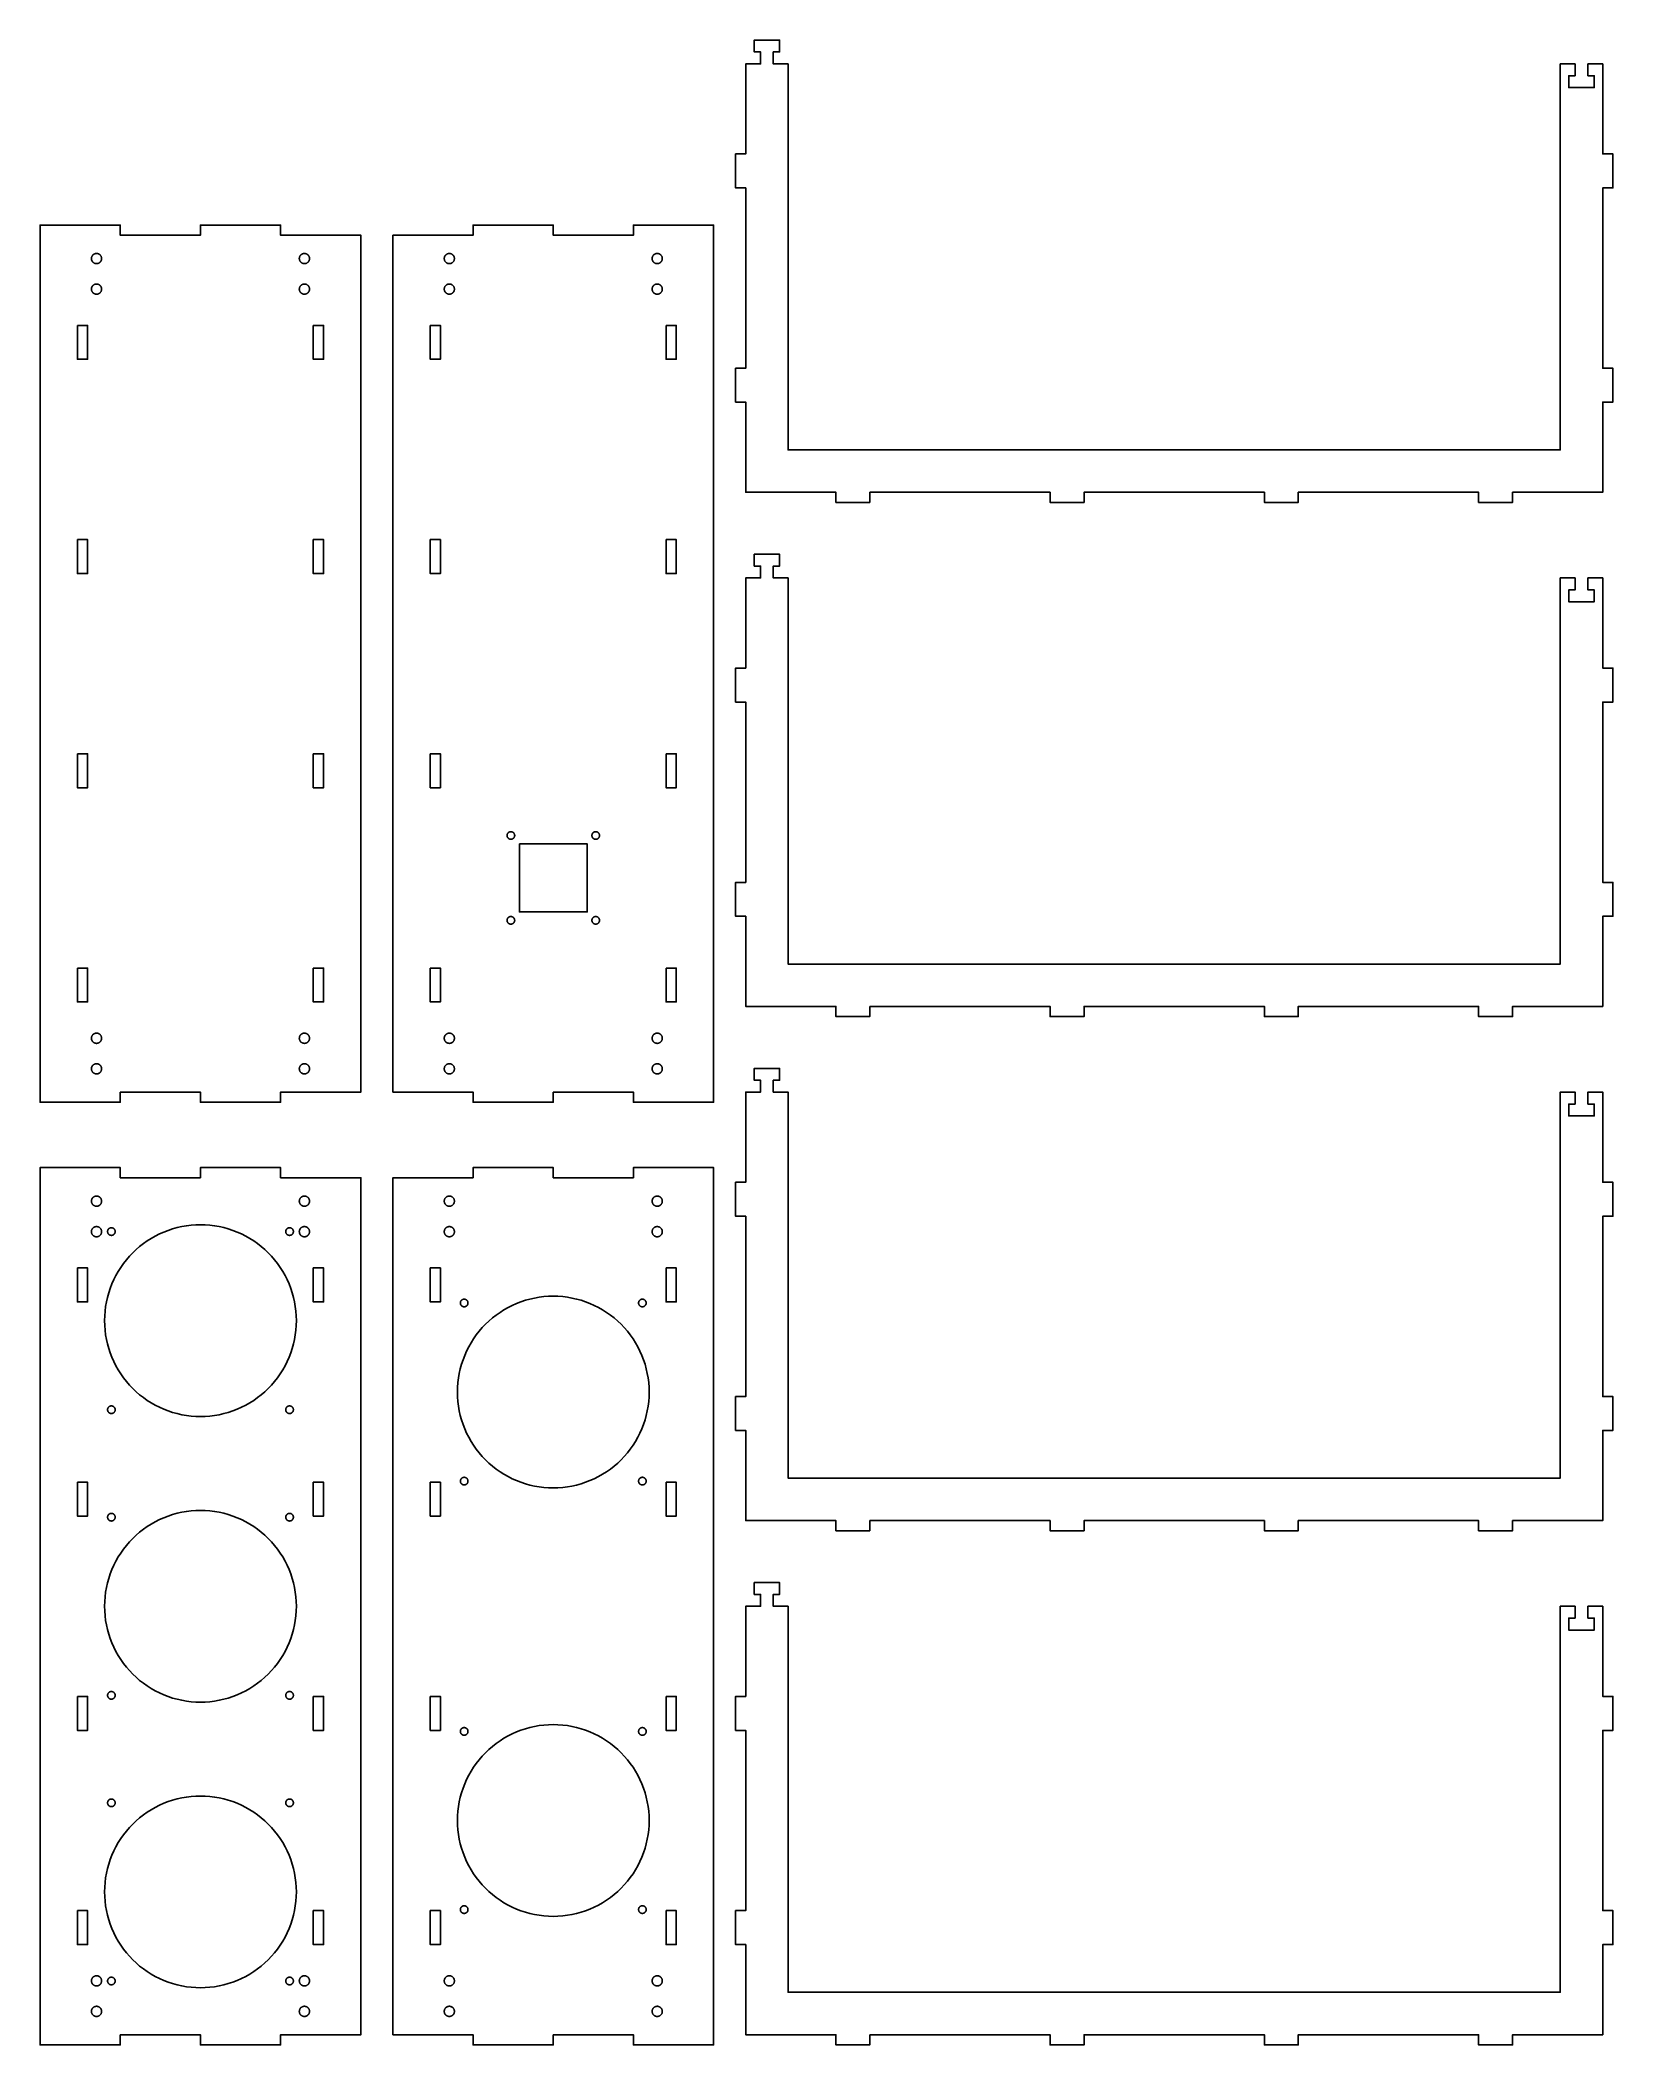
# Model space of a CAD drawing. Extents: x 0 to 927, y -6 to 1176.
import ezdxf

# ---------------------------------------------------------------- set-up
doc = ezdxf.new("R2010")
doc.units = 0
doc.layers.get('0').update_dxf_attribs({"linetype": 'CONTINUOUS'})

msp = doc.modelspace()

# ---------------------------------------------------------------- linework, layer by layer
for points in [[(488.925, 909), (595.175, 909), (595.175, 903), (615.175, 903), (615.175, 909), (721.425, 909), (721.425, 903), (741.425, 903), (741.425, 909), (847.675, 909), (847.675, 903), (867.675, 903), (867.675, 909), (920.8, 909), (920.8, 962.125), (926.8, 962.125), (926.8, 982.125), (920.8, 982.125), (920.8, 1088.38), (926.8, 1088.38), (926.8, 1108.38), (920.8, 1108.38), (920.8, 1161.5), (912.05, 1161.5), (912.05, 1154.5), (915.8, 1154.5), (915.8, 1147.5), (900.8, 1147.5), (900.8, 1154.5), (904.55, 1154.5), (904.55, 1161.5), (895.8, 1161.5), (895.8, 934), (440.8, 934), (440.8, 1161.5), (432.05, 1161.5), (432.05, 1168.5), (435.8, 1168.5), (435.8, 1175.5), (420.8, 1175.5), (420.8, 1168.5), (424.55, 1168.5), (424.55, 1161.5), (415.8, 1161.5), (415.8, 1108.38), (409.8, 1108.38), (409.8, 1088.38), (415.8, 1088.38), (415.8, 982.125), (409.8, 982.125), (409.8, 962.125), (415.8, 962.125), (415.8, 909), (468.925, 909), (468.925, 903), (488.925, 903)], [(47.25, 555.5), (94.5, 555.5), (94.5, 549.5), (141.75, 549.5), (141.75, 555.5), (189, 555.5), (189, 1060.5), (141.75, 1060.5), (141.75, 1066.5), (94.5, 1066.5), (94.5, 1060.5), (47.25, 1060.5), (47.25, 1066.5), (0, 1066.5), (0, 549.5), (47.25, 549.5)], [(302.4, 555.5), (349.65, 555.5), (349.65, 549.5), (396.9, 549.5), (396.9, 1066.5), (349.65, 1066.5), (349.65, 1060.5), (302.4, 1060.5), (302.4, 1066.5), (255.15, 1066.5), (255.15, 1060.5), (207.9, 1060.5), (207.9, 555.5), (255.15, 555.5), (255.15, 549.5), (302.4, 549.5)], [(33.1028, 1043.75), (32.9559, 1043.76), (32.8098, 1043.78), (32.6647, 1043.81), (32.5211, 1043.84), (32.3791, 1043.88), (32.2393, 1043.93), (32.1019, 1043.98), (31.9673, 1044.04), (31.8358, 1044.1), (31.7077, 1044.18), (31.5833, 1044.26), (31.4629, 1044.34), (31.3468, 1044.43), (31.2353, 1044.53), (31.1287, 1044.63), (31.0271, 1044.74), (30.931, 1044.85), (30.8404, 1044.96), (30.7556, 1045.08), (30.6768, 1045.21), (30.6042, 1045.34), (30.538, 1045.47), (30.4784, 1045.6), (30.4254, 1045.74), (30.3792, 1045.88), (30.3399, 1046.02), (30.3076, 1046.16), (30.2825, 1046.31), (30.2644, 1046.46), (30.2536, 1046.6), (30.25, 1046.75), (30.2536, 1046.9), (30.2644, 1047.04), (30.2825, 1047.19), (30.3076, 1047.34), (30.3399, 1047.48), (30.3792, 1047.62), (30.4254, 1047.76), (30.4784, 1047.9), (30.538, 1048.03), (30.6042, 1048.16), (30.6768, 1048.29), (30.7556, 1048.42), (30.8404, 1048.54), (30.931, 1048.65), (31.0271, 1048.76), (31.1287, 1048.87), (31.2353, 1048.97), (31.3468, 1049.07), (31.4629, 1049.16), (31.5833, 1049.24), (31.7077, 1049.32), (31.8358, 1049.4), (31.9673, 1049.46), (32.1019, 1049.52), (32.2393, 1049.57), (32.3791, 1049.62), (32.5211, 1049.66), (32.6647, 1049.69), (32.8098, 1049.72), (32.9559, 1049.74), (33.1028, 1049.75), (33.25, 1049.75), (33.3972, 1049.75), (33.5441, 1049.74), (33.6902, 1049.72), (33.8353, 1049.69), (33.9789, 1049.66), (34.1209, 1049.62), (34.2607, 1049.57), (34.3981, 1049.52), (34.5327, 1049.46), (34.6642, 1049.4), (34.7923, 1049.32), (34.9167, 1049.24), (35.0371, 1049.16), (35.1532, 1049.07), (35.2647, 1048.97), (35.3713, 1048.87), (35.4729, 1048.76), (35.569, 1048.65), (35.6596, 1048.54), (35.7444, 1048.42), (35.8232, 1048.29), (35.8958, 1048.16), (35.962, 1048.03), (36.0216, 1047.9), (36.0746, 1047.76), (36.1208, 1047.62), (36.1601, 1047.48), (36.1924, 1047.34), (36.2175, 1047.19), (36.2356, 1047.04), (36.2464, 1046.9), (36.25, 1046.75), (36.2464, 1046.6), (36.2356, 1046.46), (36.2175, 1046.31), (36.1924, 1046.16), (36.1601, 1046.02), (36.1208, 1045.88), (36.0746, 1045.74), (36.0216, 1045.6), (35.962, 1045.47), (35.8958, 1045.34), (35.8232, 1045.21), (35.7444, 1045.08), (35.6596, 1044.96), (35.569, 1044.85), (35.4729, 1044.74), (35.3713, 1044.63), (35.2647, 1044.53), (35.1532, 1044.43), (35.0371, 1044.34), (34.9167, 1044.26), (34.7923, 1044.18), (34.6642, 1044.1), (34.5327, 1044.04), (34.3981, 1043.98), (34.2607, 1043.93), (34.1209, 1043.88), (33.9789, 1043.84), (33.8353, 1043.81), (33.6902, 1043.78), (33.5441, 1043.76), (33.3972, 1043.75), (33.25, 1043.75)], [(155.603, 1043.75), (155.456, 1043.76), (155.31, 1043.78), (155.165, 1043.81), (155.021, 1043.84), (154.879, 1043.88), (154.739, 1043.93), (154.602, 1043.98), (154.467, 1044.04), (154.336, 1044.1), (154.208, 1044.18), (154.083, 1044.26), (153.963, 1044.34), (153.847, 1044.43), (153.735, 1044.53), (153.629, 1044.63), (153.527, 1044.74), (153.431, 1044.85), (153.34, 1044.96), (153.256, 1045.08), (153.177, 1045.21), (153.104, 1045.34), (153.038, 1045.47), (152.978, 1045.6), (152.925, 1045.74), (152.879, 1045.88), (152.84, 1046.02), (152.808, 1046.16), (152.782, 1046.31), (152.764, 1046.46), (152.754, 1046.6), (152.75, 1046.75), (152.754, 1046.9), (152.764, 1047.04), (152.782, 1047.19), (152.808, 1047.34), (152.84, 1047.48), (152.879, 1047.62), (152.925, 1047.76), (152.978, 1047.9), (153.038, 1048.03), (153.104, 1048.16), (153.177, 1048.29), (153.256, 1048.42), (153.34, 1048.54), (153.431, 1048.65), (153.527, 1048.76), (153.629, 1048.87), (153.735, 1048.97), (153.847, 1049.07), (153.963, 1049.16), (154.083, 1049.24), (154.208, 1049.32), (154.336, 1049.4), (154.467, 1049.46), (154.602, 1049.52), (154.739, 1049.57), (154.879, 1049.62), (155.021, 1049.66), (155.165, 1049.69), (155.31, 1049.72), (155.456, 1049.74), (155.603, 1049.75), (155.75, 1049.75), (155.897, 1049.75), (156.044, 1049.74), (156.19, 1049.72), (156.335, 1049.69), (156.479, 1049.66), (156.621, 1049.62), (156.761, 1049.57), (156.898, 1049.52), (157.033, 1049.46), (157.164, 1049.4), (157.292, 1049.32), (157.417, 1049.24), (157.537, 1049.16), (157.653, 1049.07), (157.765, 1048.97), (157.871, 1048.87), (157.973, 1048.76), (158.069, 1048.65), (158.16, 1048.54), (158.244, 1048.42), (158.323, 1048.29), (158.396, 1048.16), (158.462, 1048.03), (158.522, 1047.9), (158.575, 1047.76), (158.621, 1047.62), (158.66, 1047.48), (158.692, 1047.34), (158.718, 1047.19), (158.736, 1047.04), (158.746, 1046.9), (158.75, 1046.75), (158.746, 1046.6), (158.736, 1046.46), (158.718, 1046.31), (158.692, 1046.16), (158.66, 1046.02), (158.621, 1045.88), (158.575, 1045.74), (158.522, 1045.6), (158.462, 1045.47), (158.396, 1045.34), (158.323, 1045.21), (158.244, 1045.08), (158.16, 1044.96), (158.069, 1044.85), (157.973, 1044.74), (157.871, 1044.63), (157.765, 1044.53), (157.653, 1044.43), (157.537, 1044.34), (157.417, 1044.26), (157.292, 1044.18), (157.164, 1044.1), (157.033, 1044.04), (156.898, 1043.98), (156.761, 1043.93), (156.621, 1043.88), (156.479, 1043.84), (156.335, 1043.81), (156.19, 1043.78), (156.044, 1043.76), (155.897, 1043.75), (155.75, 1043.75)], [(241.003, 1043.75), (240.856, 1043.76), (240.71, 1043.78), (240.565, 1043.81), (240.421, 1043.84), (240.279, 1043.88), (240.139, 1043.93), (240.002, 1043.98), (239.867, 1044.04), (239.736, 1044.1), (239.608, 1044.18), (239.483, 1044.26), (239.363, 1044.34), (239.247, 1044.43), (239.135, 1044.53), (239.029, 1044.63), (238.927, 1044.74), (238.831, 1044.85), (238.74, 1044.96), (238.656, 1045.08), (238.577, 1045.21), (238.504, 1045.34), (238.438, 1045.47), (238.378, 1045.6), (238.325, 1045.74), (238.279, 1045.88), (238.24, 1046.02), (238.208, 1046.16), (238.182, 1046.31), (238.164, 1046.46), (238.154, 1046.6), (238.15, 1046.75), (238.154, 1046.9), (238.164, 1047.04), (238.182, 1047.19), (238.208, 1047.34), (238.24, 1047.48), (238.279, 1047.62), (238.325, 1047.76), (238.378, 1047.9), (238.438, 1048.03), (238.504, 1048.16), (238.577, 1048.29), (238.656, 1048.42), (238.74, 1048.54), (238.831, 1048.65), (238.927, 1048.76), (239.029, 1048.87), (239.135, 1048.97), (239.247, 1049.07), (239.363, 1049.16), (239.483, 1049.24), (239.608, 1049.32), (239.736, 1049.4), (239.867, 1049.46), (240.002, 1049.52), (240.139, 1049.57), (240.279, 1049.62), (240.421, 1049.66), (240.565, 1049.69), (240.71, 1049.72), (240.856, 1049.74), (241.003, 1049.75), (241.15, 1049.75), (241.297, 1049.75), (241.444, 1049.74), (241.59, 1049.72), (241.735, 1049.69), (241.879, 1049.66), (242.021, 1049.62), (242.161, 1049.57), (242.298, 1049.52), (242.433, 1049.46), (242.564, 1049.4), (242.692, 1049.32), (242.817, 1049.24), (242.937, 1049.16), (243.053, 1049.07), (243.165, 1048.97), (243.271, 1048.87), (243.373, 1048.76), (243.469, 1048.65), (243.56, 1048.54), (243.644, 1048.42), (243.723, 1048.29), (243.796, 1048.16), (243.862, 1048.03), (243.922, 1047.9), (243.975, 1047.76), (244.021, 1047.62), (244.06, 1047.48), (244.092, 1047.34), (244.118, 1047.19), (244.136, 1047.04), (244.146, 1046.9), (244.15, 1046.75), (244.146, 1046.6), (244.136, 1046.46), (244.118, 1046.31), (244.092, 1046.16), (244.06, 1046.02), (244.021, 1045.88), (243.975, 1045.74), (243.922, 1045.6), (243.862, 1045.47), (243.796, 1045.34), (243.723, 1045.21), (243.644, 1045.08), (243.56, 1044.96), (243.469, 1044.85), (243.373, 1044.74), (243.271, 1044.63), (243.165, 1044.53), (243.053, 1044.43), (242.937, 1044.34), (242.817, 1044.26), (242.692, 1044.18), (242.564, 1044.1), (242.433, 1044.04), (242.298, 1043.98), (242.161, 1043.93), (242.021, 1043.88), (241.879, 1043.84), (241.735, 1043.81), (241.59, 1043.78), (241.444, 1043.76), (241.297, 1043.75), (241.15, 1043.75)], [(363.503, 1043.75), (363.356, 1043.76), (363.21, 1043.78), (363.065, 1043.81), (362.921, 1043.84), (362.779, 1043.88), (362.639, 1043.93), (362.502, 1043.98), (362.367, 1044.04), (362.236, 1044.1), (362.108, 1044.18), (361.983, 1044.26), (361.863, 1044.34), (361.747, 1044.43), (361.635, 1044.53), (361.529, 1044.63), (361.427, 1044.74), (361.331, 1044.85), (361.24, 1044.96), (361.156, 1045.08), (361.077, 1045.21), (361.004, 1045.34), (360.938, 1045.47), (360.878, 1045.6), (360.825, 1045.74), (360.779, 1045.88), (360.74, 1046.02), (360.708, 1046.16), (360.682, 1046.31), (360.664, 1046.46), (360.654, 1046.6), (360.65, 1046.75), (360.654, 1046.9), (360.664, 1047.04), (360.682, 1047.19), (360.708, 1047.34), (360.74, 1047.48), (360.779, 1047.62), (360.825, 1047.76), (360.878, 1047.9), (360.938, 1048.03), (361.004, 1048.16), (361.077, 1048.29), (361.156, 1048.42), (361.24, 1048.54), (361.331, 1048.65), (361.427, 1048.76), (361.529, 1048.87), (361.635, 1048.97), (361.747, 1049.07), (361.863, 1049.16), (361.983, 1049.24), (362.108, 1049.32), (362.236, 1049.4), (362.367, 1049.46), (362.502, 1049.52), (362.639, 1049.57), (362.779, 1049.62), (362.921, 1049.66), (363.065, 1049.69), (363.21, 1049.72), (363.356, 1049.74), (363.503, 1049.75), (363.65, 1049.75), (363.797, 1049.75), (363.944, 1049.74), (364.09, 1049.72), (364.235, 1049.69), (364.379, 1049.66), (364.521, 1049.62), (364.661, 1049.57), (364.798, 1049.52), (364.933, 1049.46), (365.064, 1049.4), (365.192, 1049.32), (365.317, 1049.24), (365.437, 1049.16), (365.553, 1049.07), (365.665, 1048.97), (365.771, 1048.87), (365.873, 1048.76), (365.969, 1048.65), (366.06, 1048.54), (366.144, 1048.42), (366.223, 1048.29), (366.296, 1048.16), (366.362, 1048.03), (366.422, 1047.9), (366.475, 1047.76), (366.521, 1047.62), (366.56, 1047.48), (366.592, 1047.34), (366.618, 1047.19), (366.636, 1047.04), (366.646, 1046.9), (366.65, 1046.75), (366.646, 1046.6), (366.636, 1046.46), (366.618, 1046.31), (366.592, 1046.16), (366.56, 1046.02), (366.521, 1045.88), (366.475, 1045.74), (366.422, 1045.6), (366.362, 1045.47), (366.296, 1045.34), (366.223, 1045.21), (366.144, 1045.08), (366.06, 1044.96), (365.969, 1044.85), (365.873, 1044.74), (365.771, 1044.63), (365.665, 1044.53), (365.553, 1044.43), (365.437, 1044.34), (365.317, 1044.26), (365.192, 1044.18), (365.064, 1044.1), (364.933, 1044.04), (364.798, 1043.98), (364.661, 1043.93), (364.521, 1043.88), (364.379, 1043.84), (364.235, 1043.81), (364.09, 1043.78), (363.944, 1043.76), (363.797, 1043.75), (363.65, 1043.75)], [(33.1028, 1025.75), (32.9559, 1025.76), (32.8098, 1025.78), (32.6647, 1025.81), (32.5211, 1025.84), (32.3791, 1025.88), (32.2393, 1025.93), (32.1019, 1025.98), (31.9673, 1026.04), (31.8358, 1026.1), (31.7077, 1026.18), (31.5833, 1026.26), (31.4629, 1026.34), (31.3468, 1026.43), (31.2353, 1026.53), (31.1287, 1026.63), (31.0271, 1026.74), (30.931, 1026.85), (30.8404, 1026.96), (30.7556, 1027.08), (30.6768, 1027.21), (30.6042, 1027.34), (30.538, 1027.47), (30.4784, 1027.6), (30.4254, 1027.74), (30.3792, 1027.88), (30.3399, 1028.02), (30.3076, 1028.16), (30.2825, 1028.31), (30.2644, 1028.46), (30.2536, 1028.6), (30.25, 1028.75), (30.2536, 1028.9), (30.2644, 1029.04), (30.2825, 1029.19), (30.3076, 1029.34), (30.3399, 1029.48), (30.3792, 1029.62), (30.4254, 1029.76), (30.4784, 1029.9), (30.538, 1030.03), (30.6042, 1030.16), (30.6768, 1030.29), (30.7556, 1030.42), (30.8404, 1030.54), (30.931, 1030.65), (31.0271, 1030.76), (31.1287, 1030.87), (31.2353, 1030.97), (31.3468, 1031.07), (31.4629, 1031.16), (31.5833, 1031.24), (31.7077, 1031.32), (31.8358, 1031.4), (31.9673, 1031.46), (32.1019, 1031.52), (32.2393, 1031.57), (32.3791, 1031.62), (32.5211, 1031.66), (32.6647, 1031.69), (32.8098, 1031.72), (32.9559, 1031.74), (33.1028, 1031.75), (33.25, 1031.75), (33.3972, 1031.75), (33.5441, 1031.74), (33.6902, 1031.72), (33.8353, 1031.69), (33.9789, 1031.66), (34.1209, 1031.62), (34.2607, 1031.57), (34.3981, 1031.52), (34.5327, 1031.46), (34.6642, 1031.4), (34.7923, 1031.32), (34.9167, 1031.24), (35.0371, 1031.16), (35.1532, 1031.07), (35.2647, 1030.97), (35.3713, 1030.87), (35.4729, 1030.76), (35.569, 1030.65), (35.6596, 1030.54), (35.7444, 1030.42), (35.8232, 1030.29), (35.8958, 1030.16), (35.962, 1030.03), (36.0216, 1029.9), (36.0746, 1029.76), (36.1208, 1029.62), (36.1601, 1029.48), (36.1924, 1029.34), (36.2175, 1029.19), (36.2356, 1029.04), (36.2464, 1028.9), (36.25, 1028.75), (36.2464, 1028.6), (36.2356, 1028.46), (36.2175, 1028.31), (36.1924, 1028.16), (36.1601, 1028.02), (36.1208, 1027.88), (36.0746, 1027.74), (36.0216, 1027.6), (35.962, 1027.47), (35.8958, 1027.34), (35.8232, 1027.21), (35.7444, 1027.08), (35.6596, 1026.96), (35.569, 1026.85), (35.4729, 1026.74), (35.3713, 1026.63), (35.2647, 1026.53), (35.1532, 1026.43), (35.0371, 1026.34), (34.9167, 1026.26), (34.7923, 1026.18), (34.6642, 1026.1), (34.5327, 1026.04), (34.3981, 1025.98), (34.2607, 1025.93), (34.1209, 1025.88), (33.9789, 1025.84), (33.8353, 1025.81), (33.6902, 1025.78), (33.5441, 1025.76), (33.3972, 1025.75), (33.25, 1025.75)], [(155.603, 1025.75), (155.456, 1025.76), (155.31, 1025.78), (155.165, 1025.81), (155.021, 1025.84), (154.879, 1025.88), (154.739, 1025.93), (154.602, 1025.98), (154.467, 1026.04), (154.336, 1026.1), (154.208, 1026.18), (154.083, 1026.26), (153.963, 1026.34), (153.847, 1026.43), (153.735, 1026.53), (153.629, 1026.63), (153.527, 1026.74), (153.431, 1026.85), (153.34, 1026.96), (153.256, 1027.08), (153.177, 1027.21), (153.104, 1027.34), (153.038, 1027.47), (152.978, 1027.6), (152.925, 1027.74), (152.879, 1027.88), (152.84, 1028.02), (152.808, 1028.16), (152.782, 1028.31), (152.764, 1028.46), (152.754, 1028.6), (152.75, 1028.75), (152.754, 1028.9), (152.764, 1029.04), (152.782, 1029.19), (152.808, 1029.34), (152.84, 1029.48), (152.879, 1029.62), (152.925, 1029.76), (152.978, 1029.9), (153.038, 1030.03), (153.104, 1030.16), (153.177, 1030.29), (153.256, 1030.42), (153.34, 1030.54), (153.431, 1030.65), (153.527, 1030.76), (153.629, 1030.87), (153.735, 1030.97), (153.847, 1031.07), (153.963, 1031.16), (154.083, 1031.24), (154.208, 1031.32), (154.336, 1031.4), (154.467, 1031.46), (154.602, 1031.52), (154.739, 1031.57), (154.879, 1031.62), (155.021, 1031.66), (155.165, 1031.69), (155.31, 1031.72), (155.456, 1031.74), (155.603, 1031.75), (155.75, 1031.75), (155.897, 1031.75), (156.044, 1031.74), (156.19, 1031.72), (156.335, 1031.69), (156.479, 1031.66), (156.621, 1031.62), (156.761, 1031.57), (156.898, 1031.52), (157.033, 1031.46), (157.164, 1031.4), (157.292, 1031.32), (157.417, 1031.24), (157.537, 1031.16), (157.653, 1031.07), (157.765, 1030.97), (157.871, 1030.87), (157.973, 1030.76), (158.069, 1030.65), (158.16, 1030.54), (158.244, 1030.42), (158.323, 1030.29), (158.396, 1030.16), (158.462, 1030.03), (158.522, 1029.9), (158.575, 1029.76), (158.621, 1029.62), (158.66, 1029.48), (158.692, 1029.34), (158.718, 1029.19), (158.736, 1029.04), (158.746, 1028.9), (158.75, 1028.75), (158.746, 1028.6), (158.736, 1028.46), (158.718, 1028.31), (158.692, 1028.16), (158.66, 1028.02), (158.621, 1027.88), (158.575, 1027.74), (158.522, 1027.6), (158.462, 1027.47), (158.396, 1027.34), (158.323, 1027.21), (158.244, 1027.08), (158.16, 1026.96), (158.069, 1026.85), (157.973, 1026.74), (157.871, 1026.63), (157.765, 1026.53), (157.653, 1026.43), (157.537, 1026.34), (157.417, 1026.26), (157.292, 1026.18), (157.164, 1026.1), (157.033, 1026.04), (156.898, 1025.98), (156.761, 1025.93), (156.621, 1025.88), (156.479, 1025.84), (156.335, 1025.81), (156.19, 1025.78), (156.044, 1025.76), (155.897, 1025.75), (155.75, 1025.75)], [(241.003, 1025.75), (240.856, 1025.76), (240.71, 1025.78), (240.565, 1025.81), (240.421, 1025.84), (240.279, 1025.88), (240.139, 1025.93), (240.002, 1025.98), (239.867, 1026.04), (239.736, 1026.1), (239.608, 1026.18), (239.483, 1026.26), (239.363, 1026.34), (239.247, 1026.43), (239.135, 1026.53), (239.029, 1026.63), (238.927, 1026.74), (238.831, 1026.85), (238.74, 1026.96), (238.656, 1027.08), (238.577, 1027.21), (238.504, 1027.34), (238.438, 1027.47), (238.378, 1027.6), (238.325, 1027.74), (238.279, 1027.88), (238.24, 1028.02), (238.208, 1028.16), (238.182, 1028.31), (238.164, 1028.46), (238.154, 1028.6), (238.15, 1028.75), (238.154, 1028.9), (238.164, 1029.04), (238.182, 1029.19), (238.208, 1029.34), (238.24, 1029.48), (238.279, 1029.62), (238.325, 1029.76), (238.378, 1029.9), (238.438, 1030.03), (238.504, 1030.16), (238.577, 1030.29), (238.656, 1030.42), (238.74, 1030.54), (238.831, 1030.65), (238.927, 1030.76), (239.029, 1030.87), (239.135, 1030.97), (239.247, 1031.07), (239.363, 1031.16), (239.483, 1031.24), (239.608, 1031.32), (239.736, 1031.4), (239.867, 1031.46), (240.002, 1031.52), (240.139, 1031.57), (240.279, 1031.62), (240.421, 1031.66), (240.565, 1031.69), (240.71, 1031.72), (240.856, 1031.74), (241.003, 1031.75), (241.15, 1031.75), (241.297, 1031.75), (241.444, 1031.74), (241.59, 1031.72), (241.735, 1031.69), (241.879, 1031.66), (242.021, 1031.62), (242.161, 1031.57), (242.298, 1031.52), (242.433, 1031.46), (242.564, 1031.4), (242.692, 1031.32), (242.817, 1031.24), (242.937, 1031.16), (243.053, 1031.07), (243.165, 1030.97), (243.271, 1030.87), (243.373, 1030.76), (243.469, 1030.65), (243.56, 1030.54), (243.644, 1030.42), (243.723, 1030.29), (243.796, 1030.16), (243.862, 1030.03), (243.922, 1029.9), (243.975, 1029.76), (244.021, 1029.62), (244.06, 1029.48), (244.092, 1029.34), (244.118, 1029.19), (244.136, 1029.04), (244.146, 1028.9), (244.15, 1028.75), (244.146, 1028.6), (244.136, 1028.46), (244.118, 1028.31), (244.092, 1028.16), (244.06, 1028.02), (244.021, 1027.88), (243.975, 1027.74), (243.922, 1027.6), (243.862, 1027.47), (243.796, 1027.34), (243.723, 1027.21), (243.644, 1027.08), (243.56, 1026.96), (243.469, 1026.85), (243.373, 1026.74), (243.271, 1026.63), (243.165, 1026.53), (243.053, 1026.43), (242.937, 1026.34), (242.817, 1026.26), (242.692, 1026.18), (242.564, 1026.1), (242.433, 1026.04), (242.298, 1025.98), (242.161, 1025.93), (242.021, 1025.88), (241.879, 1025.84), (241.735, 1025.81), (241.59, 1025.78), (241.444, 1025.76), (241.297, 1025.75), (241.15, 1025.75)], [(363.503, 1025.75), (363.356, 1025.76), (363.21, 1025.78), (363.065, 1025.81), (362.921, 1025.84), (362.779, 1025.88), (362.639, 1025.93), (362.502, 1025.98), (362.367, 1026.04), (362.236, 1026.1), (362.108, 1026.18), (361.983, 1026.26), (361.863, 1026.34), (361.747, 1026.43), (361.635, 1026.53), (361.529, 1026.63), (361.427, 1026.74), (361.331, 1026.85), (361.24, 1026.96), (361.156, 1027.08), (361.077, 1027.21), (361.004, 1027.34), (360.938, 1027.47), (360.878, 1027.6), (360.825, 1027.74), (360.779, 1027.88), (360.74, 1028.02), (360.708, 1028.16), (360.682, 1028.31), (360.664, 1028.46), (360.654, 1028.6), (360.65, 1028.75), (360.654, 1028.9), (360.664, 1029.04), (360.682, 1029.19), (360.708, 1029.34), (360.74, 1029.48), (360.779, 1029.62), (360.825, 1029.76), (360.878, 1029.9), (360.938, 1030.03), (361.004, 1030.16), (361.077, 1030.29), (361.156, 1030.42), (361.24, 1030.54), (361.331, 1030.65), (361.427, 1030.76), (361.529, 1030.87), (361.635, 1030.97), (361.747, 1031.07), (361.863, 1031.16), (361.983, 1031.24), (362.108, 1031.32), (362.236, 1031.4), (362.367, 1031.46), (362.502, 1031.52), (362.639, 1031.57), (362.779, 1031.62), (362.921, 1031.66), (363.065, 1031.69), (363.21, 1031.72), (363.356, 1031.74), (363.503, 1031.75), (363.65, 1031.75), (363.797, 1031.75), (363.944, 1031.74), (364.09, 1031.72), (364.235, 1031.69), (364.379, 1031.66), (364.521, 1031.62), (364.661, 1031.57), (364.798, 1031.52), (364.933, 1031.46), (365.064, 1031.4), (365.192, 1031.32), (365.317, 1031.24), (365.437, 1031.16), (365.553, 1031.07), (365.665, 1030.97), (365.771, 1030.87), (365.873, 1030.76), (365.969, 1030.65), (366.06, 1030.54), (366.144, 1030.42), (366.223, 1030.29), (366.296, 1030.16), (366.362, 1030.03), (366.422, 1029.9), (366.475, 1029.76), (366.521, 1029.62), (366.56, 1029.48), (366.592, 1029.34), (366.618, 1029.19), (366.636, 1029.04), (366.646, 1028.9), (366.65, 1028.75), (366.646, 1028.6), (366.636, 1028.46), (366.618, 1028.31), (366.592, 1028.16), (366.56, 1028.02), (366.521, 1027.88), (366.475, 1027.74), (366.422, 1027.6), (366.362, 1027.47), (366.296, 1027.34), (366.223, 1027.21), (366.144, 1027.08), (366.06, 1026.96), (365.969, 1026.85), (365.873, 1026.74), (365.771, 1026.63), (365.665, 1026.53), (365.553, 1026.43), (365.437, 1026.34), (365.317, 1026.26), (365.192, 1026.18), (365.064, 1026.1), (364.933, 1026.04), (364.798, 1025.98), (364.661, 1025.93), (364.521, 1025.88), (364.379, 1025.84), (364.235, 1025.81), (364.09, 1025.78), (363.944, 1025.76), (363.797, 1025.75), (363.65, 1025.75)], [(22, 1007.38), (28, 1007.38), (28, 987.375), (22, 987.375)], [(161, 1007.38), (167, 1007.38), (167, 987.375), (161, 987.375)], [(229.9, 1007.38), (235.9, 1007.38), (235.9, 987.375), (229.9, 987.375)], [(368.9, 1007.38), (374.9, 1007.38), (374.9, 987.375), (368.9, 987.375)], [(22, 881.125), (28, 881.125), (28, 861.125), (22, 861.125)], [(161, 881.125), (167, 881.125), (167, 861.125), (161, 861.125)], [(229.9, 881.125), (235.9, 881.125), (235.9, 861.125), (229.9, 861.125)], [(368.9, 881.125), (374.9, 881.125), (374.9, 861.125), (368.9, 861.125)], [(488.925, 606), (595.175, 606), (595.175, 600), (615.175, 600), (615.175, 606), (721.425, 606), (721.425, 600), (741.425, 600), (741.425, 606), (847.675, 606), (847.675, 600), (867.675, 600), (867.675, 606), (920.8, 606), (920.8, 659.125), (926.8, 659.125), (926.8, 679.125), (920.8, 679.125), (920.8, 785.375), (926.8, 785.375), (926.8, 805.375), (920.8, 805.375), (920.8, 858.5), (912.05, 858.5), (912.05, 851.5), (915.8, 851.5), (915.8, 844.5), (900.8, 844.5), (900.8, 851.5), (904.55, 851.5), (904.55, 858.5), (895.8, 858.5), (895.8, 631), (440.8, 631), (440.8, 858.5), (432.05, 858.5), (432.05, 865.5), (435.8, 865.5), (435.8, 872.5), (420.8, 872.5), (420.8, 865.5), (424.55, 865.5), (424.55, 858.5), (415.8, 858.5), (415.8, 805.375), (409.8, 805.375), (409.8, 785.375), (415.8, 785.375), (415.8, 679.125), (409.8, 679.125), (409.8, 659.125), (415.8, 659.125), (415.8, 606), (468.925, 606), (468.925, 600), (488.925, 600)], [(22, 754.875), (28, 754.875), (28, 734.875), (22, 734.875)], [(161, 754.875), (167, 754.875), (167, 734.875), (161, 734.875)], [(229.9, 754.875), (235.9, 754.875), (235.9, 734.875), (229.9, 734.875)], [(368.9, 754.875), (374.9, 754.875), (374.9, 734.875), (368.9, 734.875)], [(277.29, 704.503), (277.179, 704.511), (277.07, 704.524), (276.961, 704.543), (276.853, 704.567), (276.747, 704.597), (276.642, 704.632), (276.539, 704.671), (276.438, 704.716), (276.339, 704.766), (276.243, 704.82), (276.15, 704.879), (276.06, 704.943), (275.973, 705.011), (275.889, 705.083), (275.809, 705.159), (275.733, 705.239), (275.661, 705.323), (275.593, 705.41), (275.529, 705.5), (275.47, 705.593), (275.416, 705.689), (275.366, 705.788), (275.321, 705.889), (275.282, 705.992), (275.247, 706.097), (275.217, 706.203), (275.193, 706.311), (275.174, 706.42), (275.161, 706.529), (275.153, 706.64), (275.15, 706.75), (275.153, 706.86), (275.161, 706.971), (275.174, 707.08), (275.193, 707.189), (275.217, 707.297), (275.247, 707.403), (275.282, 707.508), (275.321, 707.611), (275.366, 707.712), (275.416, 707.811), (275.47, 707.907), (275.529, 708), (275.593, 708.09), (275.661, 708.177), (275.733, 708.261), (275.809, 708.341), (275.889, 708.417), (275.973, 708.489), (276.06, 708.557), (276.15, 708.621), (276.243, 708.68), (276.339, 708.734), (276.438, 708.784), (276.539, 708.829), (276.642, 708.868), (276.747, 708.903), (276.853, 708.933), (276.961, 708.957), (277.07, 708.976), (277.179, 708.989), (277.29, 708.997), (277.4, 709), (277.51, 708.997), (277.621, 708.989), (277.73, 708.976), (277.839, 708.957), (277.947, 708.933), (278.053, 708.903), (278.158, 708.868), (278.261, 708.829), (278.362, 708.784), (278.461, 708.734), (278.557, 708.68), (278.65, 708.621), (278.74, 708.557), (278.827, 708.489), (278.911, 708.417), (278.991, 708.341), (279.067, 708.261), (279.139, 708.177), (279.207, 708.09), (279.271, 708), (279.33, 707.907), (279.384, 707.811), (279.434, 707.712), (279.479, 707.611), (279.518, 707.508), (279.553, 707.403), (279.583, 707.297), (279.607, 707.189), (279.626, 707.08), (279.639, 706.971), (279.647, 706.86), (279.65, 706.75), (279.647, 706.64), (279.639, 706.529), (279.626, 706.42), (279.607, 706.311), (279.583, 706.203), (279.553, 706.097), (279.518, 705.992), (279.479, 705.889), (279.434, 705.788), (279.384, 705.689), (279.33, 705.593), (279.271, 705.5), (279.207, 705.41), (279.139, 705.323), (279.067, 705.239), (278.991, 705.159), (278.911, 705.083), (278.827, 705.011), (278.74, 704.943), (278.65, 704.879), (278.557, 704.82), (278.461, 704.766), (278.362, 704.716), (278.261, 704.671), (278.158, 704.632), (278.053, 704.597), (277.947, 704.567), (277.839, 704.543), (277.73, 704.524), (277.621, 704.511), (277.51, 704.503), (277.4, 704.5)], [(327.29, 704.503), (327.179, 704.511), (327.07, 704.524), (326.961, 704.543), (326.853, 704.567), (326.747, 704.597), (326.642, 704.632), (326.539, 704.671), (326.438, 704.716), (326.339, 704.766), (326.243, 704.82), (326.15, 704.879), (326.06, 704.943), (325.973, 705.011), (325.889, 705.083), (325.809, 705.159), (325.733, 705.239), (325.661, 705.323), (325.593, 705.41), (325.529, 705.5), (325.47, 705.593), (325.416, 705.689), (325.366, 705.788), (325.321, 705.889), (325.282, 705.992), (325.247, 706.097), (325.217, 706.203), (325.193, 706.311), (325.174, 706.42), (325.161, 706.529), (325.153, 706.64), (325.15, 706.75), (325.153, 706.86), (325.161, 706.971), (325.174, 707.08), (325.193, 707.189), (325.217, 707.297), (325.247, 707.403), (325.282, 707.508), (325.321, 707.611), (325.366, 707.712), (325.416, 707.811), (325.47, 707.907), (325.529, 708), (325.593, 708.09), (325.661, 708.177), (325.733, 708.261), (325.809, 708.341), (325.889, 708.417), (325.973, 708.489), (326.06, 708.557), (326.15, 708.621), (326.243, 708.68), (326.339, 708.734), (326.438, 708.784), (326.539, 708.829), (326.642, 708.868), (326.747, 708.903), (326.853, 708.933), (326.961, 708.957), (327.07, 708.976), (327.179, 708.989), (327.29, 708.997), (327.4, 709), (327.51, 708.997), (327.621, 708.989), (327.73, 708.976), (327.839, 708.957), (327.947, 708.933), (328.053, 708.903), (328.158, 708.868), (328.261, 708.829), (328.362, 708.784), (328.461, 708.734), (328.557, 708.68), (328.65, 708.621), (328.74, 708.557), (328.827, 708.489), (328.911, 708.417), (328.991, 708.341), (329.067, 708.261), (329.139, 708.177), (329.207, 708.09), (329.271, 708), (329.33, 707.907), (329.384, 707.811), (329.434, 707.712), (329.479, 707.611), (329.518, 707.508), (329.553, 707.403), (329.583, 707.297), (329.607, 707.189), (329.626, 707.08), (329.639, 706.971), (329.647, 706.86), (329.65, 706.75), (329.647, 706.64), (329.639, 706.529), (329.626, 706.42), (329.607, 706.311), (329.583, 706.203), (329.553, 706.097), (329.518, 705.992), (329.479, 705.889), (329.434, 705.788), (329.384, 705.689), (329.33, 705.593), (329.271, 705.5), (329.207, 705.41), (329.139, 705.323), (329.067, 705.239), (328.991, 705.159), (328.911, 705.083), (328.827, 705.011), (328.74, 704.943), (328.65, 704.879), (328.557, 704.82), (328.461, 704.766), (328.362, 704.716), (328.261, 704.671), (328.158, 704.632), (328.053, 704.597), (327.947, 704.567), (327.839, 704.543), (327.73, 704.524), (327.621, 704.511), (327.51, 704.503), (327.4, 704.5)], [(282.4, 701.75), (322.4, 701.75), (322.4, 661.75), (282.4, 661.75)], [(277.29, 654.503), (277.179, 654.511), (277.07, 654.524), (276.961, 654.543), (276.853, 654.567), (276.747, 654.597), (276.642, 654.632), (276.539, 654.671), (276.438, 654.716), (276.339, 654.766), (276.243, 654.82), (276.15, 654.879), (276.06, 654.943), (275.973, 655.011), (275.889, 655.083), (275.809, 655.159), (275.733, 655.239), (275.661, 655.323), (275.593, 655.41), (275.529, 655.5), (275.47, 655.593), (275.416, 655.689), (275.366, 655.788), (275.321, 655.889), (275.282, 655.992), (275.247, 656.097), (275.217, 656.203), (275.193, 656.311), (275.174, 656.42), (275.161, 656.529), (275.153, 656.64), (275.15, 656.75), (275.153, 656.86), (275.161, 656.971), (275.174, 657.08), (275.193, 657.189), (275.217, 657.297), (275.247, 657.403), (275.282, 657.508), (275.321, 657.611), (275.366, 657.712), (275.416, 657.811), (275.47, 657.907), (275.529, 658), (275.593, 658.09), (275.661, 658.177), (275.733, 658.261), (275.809, 658.341), (275.889, 658.417), (275.973, 658.489), (276.06, 658.557), (276.15, 658.621), (276.243, 658.68), (276.339, 658.734), (276.438, 658.784), (276.539, 658.829), (276.642, 658.868), (276.747, 658.903), (276.853, 658.933), (276.961, 658.957), (277.07, 658.976), (277.179, 658.989), (277.29, 658.997), (277.4, 659), (277.51, 658.997), (277.621, 658.989), (277.73, 658.976), (277.839, 658.957), (277.947, 658.933), (278.053, 658.903), (278.158, 658.868), (278.261, 658.829), (278.362, 658.784), (278.461, 658.734), (278.557, 658.68), (278.65, 658.621), (278.74, 658.557), (278.827, 658.489), (278.911, 658.417), (278.991, 658.341), (279.067, 658.261), (279.139, 658.177), (279.207, 658.09), (279.271, 658), (279.33, 657.907), (279.384, 657.811), (279.434, 657.712), (279.479, 657.611), (279.518, 657.508), (279.553, 657.403), (279.583, 657.297), (279.607, 657.189), (279.626, 657.08), (279.639, 656.971), (279.647, 656.86), (279.65, 656.75), (279.647, 656.64), (279.639, 656.529), (279.626, 656.42), (279.607, 656.311), (279.583, 656.203), (279.553, 656.097), (279.518, 655.992), (279.479, 655.889), (279.434, 655.788), (279.384, 655.689), (279.33, 655.593), (279.271, 655.5), (279.207, 655.41), (279.139, 655.323), (279.067, 655.239), (278.991, 655.159), (278.911, 655.083), (278.827, 655.011), (278.74, 654.943), (278.65, 654.879), (278.557, 654.82), (278.461, 654.766), (278.362, 654.716), (278.261, 654.671), (278.158, 654.632), (278.053, 654.597), (277.947, 654.567), (277.839, 654.543), (277.73, 654.524), (277.621, 654.511), (277.51, 654.503), (277.4, 654.5)], [(327.29, 654.503), (327.179, 654.511), (327.07, 654.524), (326.961, 654.543), (326.853, 654.567), (326.747, 654.597), (326.642, 654.632), (326.539, 654.671), (326.438, 654.716), (326.339, 654.766), (326.243, 654.82), (326.15, 654.879), (326.06, 654.943), (325.973, 655.011), (325.889, 655.083), (325.809, 655.159), (325.733, 655.239), (325.661, 655.323), (325.593, 655.41), (325.529, 655.5), (325.47, 655.593), (325.416, 655.689), (325.366, 655.788), (325.321, 655.889), (325.282, 655.992), (325.247, 656.097), (325.217, 656.203), (325.193, 656.311), (325.174, 656.42), (325.161, 656.529), (325.153, 656.64), (325.15, 656.75), (325.153, 656.86), (325.161, 656.971), (325.174, 657.08), (325.193, 657.189), (325.217, 657.297), (325.247, 657.403), (325.282, 657.508), (325.321, 657.611), (325.366, 657.712), (325.416, 657.811), (325.47, 657.907), (325.529, 658), (325.593, 658.09), (325.661, 658.177), (325.733, 658.261), (325.809, 658.341), (325.889, 658.417), (325.973, 658.489), (326.06, 658.557), (326.15, 658.621), (326.243, 658.68), (326.339, 658.734), (326.438, 658.784), (326.539, 658.829), (326.642, 658.868), (326.747, 658.903), (326.853, 658.933), (326.961, 658.957), (327.07, 658.976), (327.179, 658.989), (327.29, 658.997), (327.4, 659), (327.51, 658.997), (327.621, 658.989), (327.73, 658.976), (327.839, 658.957), (327.947, 658.933), (328.053, 658.903), (328.158, 658.868), (328.261, 658.829), (328.362, 658.784), (328.461, 658.734), (328.557, 658.68), (328.65, 658.621), (328.74, 658.557), (328.827, 658.489), (328.911, 658.417), (328.991, 658.341), (329.067, 658.261), (329.139, 658.177), (329.207, 658.09), (329.271, 658), (329.33, 657.907), (329.384, 657.811), (329.434, 657.712), (329.479, 657.611), (329.518, 657.508), (329.553, 657.403), (329.583, 657.297), (329.607, 657.189), (329.626, 657.08), (329.639, 656.971), (329.647, 656.86), (329.65, 656.75), (329.647, 656.64), (329.639, 656.529), (329.626, 656.42), (329.607, 656.311), (329.583, 656.203), (329.553, 656.097), (329.518, 655.992), (329.479, 655.889), (329.434, 655.788), (329.384, 655.689), (329.33, 655.593), (329.271, 655.5), (329.207, 655.41), (329.139, 655.323), (329.067, 655.239), (328.991, 655.159), (328.911, 655.083), (328.827, 655.011), (328.74, 654.943), (328.65, 654.879), (328.557, 654.82), (328.461, 654.766), (328.362, 654.716), (328.261, 654.671), (328.158, 654.632), (328.053, 654.597), (327.947, 654.567), (327.839, 654.543), (327.73, 654.524), (327.621, 654.511), (327.51, 654.503), (327.4, 654.5)], [(22, 628.625), (28, 628.625), (28, 608.625), (22, 608.625)], [(161, 628.625), (167, 628.625), (167, 608.625), (161, 608.625)], [(229.9, 628.625), (235.9, 628.625), (235.9, 608.625), (229.9, 608.625)], [(368.9, 628.625), (374.9, 628.625), (374.9, 608.625), (368.9, 608.625)], [(33.1028, 584.254), (32.9559, 584.264), (32.8098, 584.282), (32.6647, 584.308), (32.5211, 584.34), (32.3791, 584.379), (32.2393, 584.425), (32.1019, 584.478), (31.9673, 584.538), (31.8358, 584.604), (31.7077, 584.677), (31.5833, 584.756), (31.4629, 584.84), (31.3468, 584.931), (31.2353, 585.027), (31.1287, 585.129), (31.0271, 585.235), (30.931, 585.347), (30.8404, 585.463), (30.7556, 585.583), (30.6768, 585.708), (30.6042, 585.836), (30.538, 585.967), (30.4784, 586.102), (30.4254, 586.239), (30.3792, 586.379), (30.3399, 586.521), (30.3076, 586.665), (30.2825, 586.81), (30.2644, 586.956), (30.2536, 587.103), (30.25, 587.25), (30.2536, 587.397), (30.2644, 587.544), (30.2825, 587.69), (30.3076, 587.835), (30.3399, 587.979), (30.3792, 588.121), (30.4254, 588.261), (30.4784, 588.398), (30.538, 588.533), (30.6042, 588.664), (30.6768, 588.792), (30.7556, 588.917), (30.8404, 589.037), (30.931, 589.153), (31.0271, 589.265), (31.1287, 589.371), (31.2353, 589.473), (31.3468, 589.569), (31.4629, 589.66), (31.5833, 589.744), (31.7077, 589.823), (31.8358, 589.896), (31.9673, 589.962), (32.1019, 590.022), (32.2393, 590.075), (32.3791, 590.121), (32.5211, 590.16), (32.6647, 590.192), (32.8098, 590.218), (32.9559, 590.236), (33.1028, 590.246), (33.25, 590.25), (33.3972, 590.246), (33.5441, 590.236), (33.6902, 590.218), (33.8353, 590.192), (33.9789, 590.16), (34.1209, 590.121), (34.2607, 590.075), (34.3981, 590.022), (34.5327, 589.962), (34.6642, 589.896), (34.7923, 589.823), (34.9167, 589.744), (35.0371, 589.66), (35.1532, 589.569), (35.2647, 589.473), (35.3713, 589.371), (35.4729, 589.265), (35.569, 589.153), (35.6596, 589.037), (35.7444, 588.917), (35.8232, 588.792), (35.8958, 588.664), (35.962, 588.533), (36.0216, 588.398), (36.0746, 588.261), (36.1208, 588.121), (36.1601, 587.979), (36.1924, 587.835), (36.2175, 587.69), (36.2356, 587.544), (36.2464, 587.397), (36.25, 587.25), (36.2464, 587.103), (36.2356, 586.956), (36.2175, 586.81), (36.1924, 586.665), (36.1601, 586.521), (36.1208, 586.379), (36.0746, 586.239), (36.0216, 586.102), (35.962, 585.967), (35.8958, 585.836), (35.8232, 585.708), (35.7444, 585.583), (35.6596, 585.463), (35.569, 585.347), (35.4729, 585.235), (35.3713, 585.129), (35.2647, 585.027), (35.1532, 584.931), (35.0371, 584.84), (34.9167, 584.756), (34.7923, 584.677), (34.6642, 584.604), (34.5327, 584.538), (34.3981, 584.478), (34.2607, 584.425), (34.1209, 584.379), (33.9789, 584.34), (33.8353, 584.308), (33.6902, 584.282), (33.5441, 584.264), (33.3972, 584.254), (33.25, 584.25)], [(155.603, 584.254), (155.456, 584.264), (155.31, 584.282), (155.165, 584.308), (155.021, 584.34), (154.879, 584.379), (154.739, 584.425), (154.602, 584.478), (154.467, 584.538), (154.336, 584.604), (154.208, 584.677), (154.083, 584.756), (153.963, 584.84), (153.847, 584.931), (153.735, 585.027), (153.629, 585.129), (153.527, 585.235), (153.431, 585.347), (153.34, 585.463), (153.256, 585.583), (153.177, 585.708), (153.104, 585.836), (153.038, 585.967), (152.978, 586.102), (152.925, 586.239), (152.879, 586.379), (152.84, 586.521), (152.808, 586.665), (152.782, 586.81), (152.764, 586.956), (152.754, 587.103), (152.75, 587.25), (152.754, 587.397), (152.764, 587.544), (152.782, 587.69), (152.808, 587.835), (152.84, 587.979), (152.879, 588.121), (152.925, 588.261), (152.978, 588.398), (153.038, 588.533), (153.104, 588.664), (153.177, 588.792), (153.256, 588.917), (153.34, 589.037), (153.431, 589.153), (153.527, 589.265), (153.629, 589.371), (153.735, 589.473), (153.847, 589.569), (153.963, 589.66), (154.083, 589.744), (154.208, 589.823), (154.336, 589.896), (154.467, 589.962), (154.602, 590.022), (154.739, 590.075), (154.879, 590.121), (155.021, 590.16), (155.165, 590.192), (155.31, 590.218), (155.456, 590.236), (155.603, 590.246), (155.75, 590.25), (155.897, 590.246), (156.044, 590.236), (156.19, 590.218), (156.335, 590.192), (156.479, 590.16), (156.621, 590.121), (156.761, 590.075), (156.898, 590.022), (157.033, 589.962), (157.164, 589.896), (157.292, 589.823), (157.417, 589.744), (157.537, 589.66), (157.653, 589.569), (157.765, 589.473), (157.871, 589.371), (157.973, 589.265), (158.069, 589.153), (158.16, 589.037), (158.244, 588.917), (158.323, 588.792), (158.396, 588.664), (158.462, 588.533), (158.522, 588.398), (158.575, 588.261), (158.621, 588.121), (158.66, 587.979), (158.692, 587.835), (158.718, 587.69), (158.736, 587.544), (158.746, 587.397), (158.75, 587.25), (158.746, 587.103), (158.736, 586.956), (158.718, 586.81), (158.692, 586.665), (158.66, 586.521), (158.621, 586.379), (158.575, 586.239), (158.522, 586.102), (158.462, 585.967), (158.396, 585.836), (158.323, 585.708), (158.244, 585.583), (158.16, 585.463), (158.069, 585.347), (157.973, 585.235), (157.871, 585.129), (157.765, 585.027), (157.653, 584.931), (157.537, 584.84), (157.417, 584.756), (157.292, 584.677), (157.164, 584.604), (157.033, 584.538), (156.898, 584.478), (156.761, 584.425), (156.621, 584.379), (156.479, 584.34), (156.335, 584.308), (156.19, 584.282), (156.044, 584.264), (155.897, 584.254), (155.75, 584.25)], [(241.003, 584.254), (240.856, 584.264), (240.71, 584.282), (240.565, 584.308), (240.421, 584.34), (240.279, 584.379), (240.139, 584.425), (240.002, 584.478), (239.867, 584.538), (239.736, 584.604), (239.608, 584.677), (239.483, 584.756), (239.363, 584.84), (239.247, 584.931), (239.135, 585.027), (239.029, 585.129), (238.927, 585.235), (238.831, 585.347), (238.74, 585.463), (238.656, 585.583), (238.577, 585.708), (238.504, 585.836), (238.438, 585.967), (238.378, 586.102), (238.325, 586.239), (238.279, 586.379), (238.24, 586.521), (238.208, 586.665), (238.182, 586.81), (238.164, 586.956), (238.154, 587.103), (238.15, 587.25), (238.154, 587.397), (238.164, 587.544), (238.182, 587.69), (238.208, 587.835), (238.24, 587.979), (238.279, 588.121), (238.325, 588.261), (238.378, 588.398), (238.438, 588.533), (238.504, 588.664), (238.577, 588.792), (238.656, 588.917), (238.74, 589.037), (238.831, 589.153), (238.927, 589.265), (239.029, 589.371), (239.135, 589.473), (239.247, 589.569), (239.363, 589.66), (239.483, 589.744), (239.608, 589.823), (239.736, 589.896), (239.867, 589.962), (240.002, 590.022), (240.139, 590.075), (240.279, 590.121), (240.421, 590.16), (240.565, 590.192), (240.71, 590.218), (240.856, 590.236), (241.003, 590.246), (241.15, 590.25), (241.297, 590.246), (241.444, 590.236), (241.59, 590.218), (241.735, 590.192), (241.879, 590.16), (242.021, 590.121), (242.161, 590.075), (242.298, 590.022), (242.433, 589.962), (242.564, 589.896), (242.692, 589.823), (242.817, 589.744), (242.937, 589.66), (243.053, 589.569), (243.165, 589.473), (243.271, 589.371), (243.373, 589.265), (243.469, 589.153), (243.56, 589.037), (243.644, 588.917), (243.723, 588.792), (243.796, 588.664), (243.862, 588.533), (243.922, 588.398), (243.975, 588.261), (244.021, 588.121), (244.06, 587.979), (244.092, 587.835), (244.118, 587.69), (244.136, 587.544), (244.146, 587.397), (244.15, 587.25), (244.146, 587.103), (244.136, 586.956), (244.118, 586.81), (244.092, 586.665), (244.06, 586.521), (244.021, 586.379), (243.975, 586.239), (243.922, 586.102), (243.862, 585.967), (243.796, 585.836), (243.723, 585.708), (243.644, 585.583), (243.56, 585.463), (243.469, 585.347), (243.373, 585.235), (243.271, 585.129), (243.165, 585.027), (243.053, 584.931), (242.937, 584.84), (242.817, 584.756), (242.692, 584.677), (242.564, 584.604), (242.433, 584.538), (242.298, 584.478), (242.161, 584.425), (242.021, 584.379), (241.879, 584.34), (241.735, 584.308), (241.59, 584.282), (241.444, 584.264), (241.297, 584.254), (241.15, 584.25)], [(363.503, 584.254), (363.356, 584.264), (363.21, 584.282), (363.065, 584.308), (362.921, 584.34), (362.779, 584.379), (362.639, 584.425), (362.502, 584.478), (362.367, 584.538), (362.236, 584.604), (362.108, 584.677), (361.983, 584.756), (361.863, 584.84), (361.747, 584.931), (361.635, 585.027), (361.529, 585.129), (361.427, 585.235), (361.331, 585.347), (361.24, 585.463), (361.156, 585.583), (361.077, 585.708), (361.004, 585.836), (360.938, 585.967), (360.878, 586.102), (360.825, 586.239), (360.779, 586.379), (360.74, 586.521), (360.708, 586.665), (360.682, 586.81), (360.664, 586.956), (360.654, 587.103), (360.65, 587.25), (360.654, 587.397), (360.664, 587.544), (360.682, 587.69), (360.708, 587.835), (360.74, 587.979), (360.779, 588.121), (360.825, 588.261), (360.878, 588.398), (360.938, 588.533), (361.004, 588.664), (361.077, 588.792), (361.156, 588.917), (361.24, 589.037), (361.331, 589.153), (361.427, 589.265), (361.529, 589.371), (361.635, 589.473), (361.747, 589.569), (361.863, 589.66), (361.983, 589.744), (362.108, 589.823), (362.236, 589.896), (362.367, 589.962), (362.502, 590.022), (362.639, 590.075), (362.779, 590.121), (362.921, 590.16), (363.065, 590.192), (363.21, 590.218), (363.356, 590.236), (363.503, 590.246), (363.65, 590.25), (363.797, 590.246), (363.944, 590.236), (364.09, 590.218), (364.235, 590.192), (364.379, 590.16), (364.521, 590.121), (364.661, 590.075), (364.798, 590.022), (364.933, 589.962), (365.064, 589.896), (365.192, 589.823), (365.317, 589.744), (365.437, 589.66), (365.553, 589.569), (365.665, 589.473), (365.771, 589.371), (365.873, 589.265), (365.969, 589.153), (366.06, 589.037), (366.144, 588.917), (366.223, 588.792), (366.296, 588.664), (366.362, 588.533), (366.422, 588.398), (366.475, 588.261), (366.521, 588.121), (366.56, 587.979), (366.592, 587.835), (366.618, 587.69), (366.636, 587.544), (366.646, 587.397), (366.65, 587.25), (366.646, 587.103), (366.636, 586.956), (366.618, 586.81), (366.592, 586.665), (366.56, 586.521), (366.521, 586.379), (366.475, 586.239), (366.422, 586.102), (366.362, 585.967), (366.296, 585.836), (366.223, 585.708), (366.144, 585.583), (366.06, 585.463), (365.969, 585.347), (365.873, 585.235), (365.771, 585.129), (365.665, 585.027), (365.553, 584.931), (365.437, 584.84), (365.317, 584.756), (365.192, 584.677), (365.064, 584.604), (364.933, 584.538), (364.798, 584.478), (364.661, 584.425), (364.521, 584.379), (364.379, 584.34), (364.235, 584.308), (364.09, 584.282), (363.944, 584.264), (363.797, 584.254), (363.65, 584.25)], [(33.1028, 566.254), (32.9559, 566.264), (32.8098, 566.282), (32.6647, 566.308), (32.5211, 566.34), (32.3791, 566.379), (32.2393, 566.425), (32.1019, 566.478), (31.9673, 566.538), (31.8358, 566.604), (31.7077, 566.677), (31.5833, 566.756), (31.4629, 566.84), (31.3468, 566.931), (31.2353, 567.027), (31.1287, 567.129), (31.0271, 567.235), (30.931, 567.347), (30.8404, 567.463), (30.7556, 567.583), (30.6768, 567.708), (30.6042, 567.836), (30.538, 567.967), (30.4784, 568.102), (30.4254, 568.239), (30.3792, 568.379), (30.3399, 568.521), (30.3076, 568.665), (30.2825, 568.81), (30.2644, 568.956), (30.2536, 569.103), (30.25, 569.25), (30.2536, 569.397), (30.2644, 569.544), (30.2825, 569.69), (30.3076, 569.835), (30.3399, 569.979), (30.3792, 570.121), (30.4254, 570.261), (30.4784, 570.398), (30.538, 570.533), (30.6042, 570.664), (30.6768, 570.792), (30.7556, 570.917), (30.8404, 571.037), (30.931, 571.153), (31.0271, 571.265), (31.1287, 571.371), (31.2353, 571.473), (31.3468, 571.569), (31.4629, 571.66), (31.5833, 571.744), (31.7077, 571.823), (31.8358, 571.896), (31.9673, 571.962), (32.1019, 572.022), (32.2393, 572.075), (32.3791, 572.121), (32.5211, 572.16), (32.6647, 572.192), (32.8098, 572.218), (32.9559, 572.236), (33.1028, 572.246), (33.25, 572.25), (33.3972, 572.246), (33.5441, 572.236), (33.6902, 572.218), (33.8353, 572.192), (33.9789, 572.16), (34.1209, 572.121), (34.2607, 572.075), (34.3981, 572.022), (34.5327, 571.962), (34.6642, 571.896), (34.7923, 571.823), (34.9167, 571.744), (35.0371, 571.66), (35.1532, 571.569), (35.2647, 571.473), (35.3713, 571.371), (35.4729, 571.265), (35.569, 571.153), (35.6596, 571.037), (35.7444, 570.917), (35.8232, 570.792), (35.8958, 570.664), (35.962, 570.533), (36.0216, 570.398), (36.0746, 570.261), (36.1208, 570.121), (36.1601, 569.979), (36.1924, 569.835), (36.2175, 569.69), (36.2356, 569.544), (36.2464, 569.397), (36.25, 569.25), (36.2464, 569.103), (36.2356, 568.956), (36.2175, 568.81), (36.1924, 568.665), (36.1601, 568.521), (36.1208, 568.379), (36.0746, 568.239), (36.0216, 568.102), (35.962, 567.967), (35.8958, 567.836), (35.8232, 567.708), (35.7444, 567.583), (35.6596, 567.463), (35.569, 567.347), (35.4729, 567.235), (35.3713, 567.129), (35.2647, 567.027), (35.1532, 566.931), (35.0371, 566.84), (34.9167, 566.756), (34.7923, 566.677), (34.6642, 566.604), (34.5327, 566.538), (34.3981, 566.478), (34.2607, 566.425), (34.1209, 566.379), (33.9789, 566.34), (33.8353, 566.308), (33.6902, 566.282), (33.5441, 566.264), (33.3972, 566.254), (33.25, 566.25)], [(155.603, 566.254), (155.456, 566.264), (155.31, 566.282), (155.165, 566.308), (155.021, 566.34), (154.879, 566.379), (154.739, 566.425), (154.602, 566.478), (154.467, 566.538), (154.336, 566.604), (154.208, 566.677), (154.083, 566.756), (153.963, 566.84), (153.847, 566.931), (153.735, 567.027), (153.629, 567.129), (153.527, 567.235), (153.431, 567.347), (153.34, 567.463), (153.256, 567.583), (153.177, 567.708), (153.104, 567.836), (153.038, 567.967), (152.978, 568.102), (152.925, 568.239), (152.879, 568.379), (152.84, 568.521), (152.808, 568.665), (152.782, 568.81), (152.764, 568.956), (152.754, 569.103), (152.75, 569.25), (152.754, 569.397), (152.764, 569.544), (152.782, 569.69), (152.808, 569.835), (152.84, 569.979), (152.879, 570.121), (152.925, 570.261), (152.978, 570.398), (153.038, 570.533), (153.104, 570.664), (153.177, 570.792), (153.256, 570.917), (153.34, 571.037), (153.431, 571.153), (153.527, 571.265), (153.629, 571.371), (153.735, 571.473), (153.847, 571.569), (153.963, 571.66), (154.083, 571.744), (154.208, 571.823), (154.336, 571.896), (154.467, 571.962), (154.602, 572.022), (154.739, 572.075), (154.879, 572.121), (155.021, 572.16), (155.165, 572.192), (155.31, 572.218), (155.456, 572.236), (155.603, 572.246), (155.75, 572.25), (155.897, 572.246), (156.044, 572.236), (156.19, 572.218), (156.335, 572.192), (156.479, 572.16), (156.621, 572.121), (156.761, 572.075), (156.898, 572.022), (157.033, 571.962), (157.164, 571.896), (157.292, 571.823), (157.417, 571.744), (157.537, 571.66), (157.653, 571.569), (157.765, 571.473), (157.871, 571.371), (157.973, 571.265), (158.069, 571.153), (158.16, 571.037), (158.244, 570.917), (158.323, 570.792), (158.396, 570.664), (158.462, 570.533), (158.522, 570.398), (158.575, 570.261), (158.621, 570.121), (158.66, 569.979), (158.692, 569.835), (158.718, 569.69), (158.736, 569.544), (158.746, 569.397), (158.75, 569.25), (158.746, 569.103), (158.736, 568.956), (158.718, 568.81), (158.692, 568.665), (158.66, 568.521), (158.621, 568.379), (158.575, 568.239), (158.522, 568.102), (158.462, 567.967), (158.396, 567.836), (158.323, 567.708), (158.244, 567.583), (158.16, 567.463), (158.069, 567.347), (157.973, 567.235), (157.871, 567.129), (157.765, 567.027), (157.653, 566.931), (157.537, 566.84), (157.417, 566.756), (157.292, 566.677), (157.164, 566.604), (157.033, 566.538), (156.898, 566.478), (156.761, 566.425), (156.621, 566.379), (156.479, 566.34), (156.335, 566.308), (156.19, 566.282), (156.044, 566.264), (155.897, 566.254), (155.75, 566.25)], [(241.003, 566.254), (240.856, 566.264), (240.71, 566.282), (240.565, 566.308), (240.421, 566.34), (240.279, 566.379), (240.139, 566.425), (240.002, 566.478), (239.867, 566.538), (239.736, 566.604), (239.608, 566.677), (239.483, 566.756), (239.363, 566.84), (239.247, 566.931), (239.135, 567.027), (239.029, 567.129), (238.927, 567.235), (238.831, 567.347), (238.74, 567.463), (238.656, 567.583), (238.577, 567.708), (238.504, 567.836), (238.438, 567.967), (238.378, 568.102), (238.325, 568.239), (238.279, 568.379), (238.24, 568.521), (238.208, 568.665), (238.182, 568.81), (238.164, 568.956), (238.154, 569.103), (238.15, 569.25), (238.154, 569.397), (238.164, 569.544), (238.182, 569.69), (238.208, 569.835), (238.24, 569.979), (238.279, 570.121), (238.325, 570.261), (238.378, 570.398), (238.438, 570.533), (238.504, 570.664), (238.577, 570.792), (238.656, 570.917), (238.74, 571.037), (238.831, 571.153), (238.927, 571.265), (239.029, 571.371), (239.135, 571.473), (239.247, 571.569), (239.363, 571.66), (239.483, 571.744), (239.608, 571.823), (239.736, 571.896), (239.867, 571.962), (240.002, 572.022), (240.139, 572.075), (240.279, 572.121), (240.421, 572.16), (240.565, 572.192), (240.71, 572.218), (240.856, 572.236), (241.003, 572.246), (241.15, 572.25), (241.297, 572.246), (241.444, 572.236), (241.59, 572.218), (241.735, 572.192), (241.879, 572.16), (242.021, 572.121), (242.161, 572.075), (242.298, 572.022), (242.433, 571.962), (242.564, 571.896), (242.692, 571.823), (242.817, 571.744), (242.937, 571.66), (243.053, 571.569), (243.165, 571.473), (243.271, 571.371), (243.373, 571.265), (243.469, 571.153), (243.56, 571.037), (243.644, 570.917), (243.723, 570.792), (243.796, 570.664), (243.862, 570.533), (243.922, 570.398), (243.975, 570.261), (244.021, 570.121), (244.06, 569.979), (244.092, 569.835), (244.118, 569.69), (244.136, 569.544), (244.146, 569.397), (244.15, 569.25), (244.146, 569.103), (244.136, 568.956), (244.118, 568.81), (244.092, 568.665), (244.06, 568.521), (244.021, 568.379), (243.975, 568.239), (243.922, 568.102), (243.862, 567.967), (243.796, 567.836), (243.723, 567.708), (243.644, 567.583), (243.56, 567.463), (243.469, 567.347), (243.373, 567.235), (243.271, 567.129), (243.165, 567.027), (243.053, 566.931), (242.937, 566.84), (242.817, 566.756), (242.692, 566.677), (242.564, 566.604), (242.433, 566.538), (242.298, 566.478), (242.161, 566.425), (242.021, 566.379), (241.879, 566.34), (241.735, 566.308), (241.59, 566.282), (241.444, 566.264), (241.297, 566.254), (241.15, 566.25)], [(363.503, 566.254), (363.356, 566.264), (363.21, 566.282), (363.065, 566.308), (362.921, 566.34), (362.779, 566.379), (362.639, 566.425), (362.502, 566.478), (362.367, 566.538), (362.236, 566.604), (362.108, 566.677), (361.983, 566.756), (361.863, 566.84), (361.747, 566.931), (361.635, 567.027), (361.529, 567.129), (361.427, 567.235), (361.331, 567.347), (361.24, 567.463), (361.156, 567.583), (361.077, 567.708), (361.004, 567.836), (360.938, 567.967), (360.878, 568.102), (360.825, 568.239), (360.779, 568.379), (360.74, 568.521), (360.708, 568.665), (360.682, 568.81), (360.664, 568.956), (360.654, 569.103), (360.65, 569.25), (360.654, 569.397), (360.664, 569.544), (360.682, 569.69), (360.708, 569.835), (360.74, 569.979), (360.779, 570.121), (360.825, 570.261), (360.878, 570.398), (360.938, 570.533), (361.004, 570.664), (361.077, 570.792), (361.156, 570.917), (361.24, 571.037), (361.331, 571.153), (361.427, 571.265), (361.529, 571.371), (361.635, 571.473), (361.747, 571.569), (361.863, 571.66), (361.983, 571.744), (362.108, 571.823), (362.236, 571.896), (362.367, 571.962), (362.502, 572.022), (362.639, 572.075), (362.779, 572.121), (362.921, 572.16), (363.065, 572.192), (363.21, 572.218), (363.356, 572.236), (363.503, 572.246), (363.65, 572.25), (363.797, 572.246), (363.944, 572.236), (364.09, 572.218), (364.235, 572.192), (364.379, 572.16), (364.521, 572.121), (364.661, 572.075), (364.798, 572.022), (364.933, 571.962), (365.064, 571.896), (365.192, 571.823), (365.317, 571.744), (365.437, 571.66), (365.553, 571.569), (365.665, 571.473), (365.771, 571.371), (365.873, 571.265), (365.969, 571.153), (366.06, 571.037), (366.144, 570.917), (366.223, 570.792), (366.296, 570.664), (366.362, 570.533), (366.422, 570.398), (366.475, 570.261), (366.521, 570.121), (366.56, 569.979), (366.592, 569.835), (366.618, 569.69), (366.636, 569.544), (366.646, 569.397), (366.65, 569.25), (366.646, 569.103), (366.636, 568.956), (366.618, 568.81), (366.592, 568.665), (366.56, 568.521), (366.521, 568.379), (366.475, 568.239), (366.422, 568.102), (366.362, 567.967), (366.296, 567.836), (366.223, 567.708), (366.144, 567.583), (366.06, 567.463), (365.969, 567.347), (365.873, 567.235), (365.771, 567.129), (365.665, 567.027), (365.553, 566.931), (365.437, 566.84), (365.317, 566.756), (365.192, 566.677), (365.064, 566.604), (364.933, 566.538), (364.798, 566.478), (364.661, 566.425), (364.521, 566.379), (364.379, 566.34), (364.235, 566.308), (364.09, 566.282), (363.944, 566.264), (363.797, 566.254), (363.65, 566.25)], [(488.925, 303), (595.175, 303), (595.175, 297), (615.175, 297), (615.175, 303), (721.425, 303), (721.425, 297), (741.425, 297), (741.425, 303), (847.675, 303), (847.675, 297), (867.675, 297), (867.675, 303), (920.8, 303), (920.8, 356.125), (926.8, 356.125), (926.8, 376.125), (920.8, 376.125), (920.8, 482.375), (926.8, 482.375), (926.8, 502.375), (920.8, 502.375), (920.8, 555.5), (912.05, 555.5), (912.05, 548.5), (915.8, 548.5), (915.8, 541.5), (900.8, 541.5), (900.8, 548.5), (904.55, 548.5), (904.55, 555.5), (895.8, 555.5), (895.8, 328), (440.8, 328), (440.8, 555.5), (432.05, 555.5), (432.05, 562.5), (435.8, 562.5), (435.8, 569.5), (420.8, 569.5), (420.8, 562.5), (424.55, 562.5), (424.55, 555.5), (415.8, 555.5), (415.8, 502.375), (409.8, 502.375), (409.8, 482.375), (415.8, 482.375), (415.8, 376.125), (409.8, 376.125), (409.8, 356.125), (415.8, 356.125), (415.8, 303), (468.925, 303), (468.925, 297), (488.925, 297)], [(47.25, 0), (94.5, 0), (94.5, -6), (141.75, -6), (141.75, 0), (189, 0), (189, 505), (141.75, 505), (141.75, 511), (94.5, 511), (94.5, 505), (47.25, 505), (47.25, 511), (0, 511), (0, -6), (47.25, -6)], [(302.4, 0), (349.65, 0), (349.65, -6), (396.9, -6), (396.9, 511), (349.65, 511), (349.65, 505), (302.4, 505), (302.4, 511), (255.15, 511), (255.15, 505), (207.9, 505), (207.9, 0), (255.15, 0), (255.15, -6), (302.4, -6)], [(33.1028, 488.254), (32.9559, 488.264), (32.8098, 488.282), (32.6647, 488.308), (32.5211, 488.34), (32.3791, 488.379), (32.2393, 488.425), (32.1019, 488.478), (31.9673, 488.538), (31.8358, 488.604), (31.7077, 488.677), (31.5833, 488.756), (31.4629, 488.84), (31.3468, 488.931), (31.2353, 489.027), (31.1287, 489.129), (31.0271, 489.235), (30.931, 489.347), (30.8404, 489.463), (30.7556, 489.583), (30.6768, 489.708), (30.6042, 489.836), (30.538, 489.967), (30.4784, 490.102), (30.4254, 490.239), (30.3792, 490.379), (30.3399, 490.521), (30.3076, 490.665), (30.2825, 490.81), (30.2644, 490.956), (30.2536, 491.103), (30.25, 491.25), (30.2536, 491.397), (30.2644, 491.544), (30.2825, 491.69), (30.3076, 491.835), (30.3399, 491.979), (30.3792, 492.121), (30.4254, 492.261), (30.4784, 492.398), (30.538, 492.533), (30.6042, 492.664), (30.6768, 492.792), (30.7556, 492.917), (30.8404, 493.037), (30.931, 493.153), (31.0271, 493.265), (31.1287, 493.371), (31.2353, 493.473), (31.3468, 493.569), (31.4629, 493.66), (31.5833, 493.744), (31.7077, 493.823), (31.8358, 493.896), (31.9673, 493.962), (32.1019, 494.022), (32.2393, 494.075), (32.3791, 494.121), (32.5211, 494.16), (32.6647, 494.192), (32.8098, 494.218), (32.9559, 494.236), (33.1028, 494.246), (33.25, 494.25), (33.3972, 494.246), (33.5441, 494.236), (33.6902, 494.218), (33.8353, 494.192), (33.9789, 494.16), (34.1209, 494.121), (34.2607, 494.075), (34.3981, 494.022), (34.5327, 493.962), (34.6642, 493.896), (34.7923, 493.823), (34.9167, 493.744), (35.0371, 493.66), (35.1532, 493.569), (35.2647, 493.473), (35.3713, 493.371), (35.4729, 493.265), (35.569, 493.153), (35.6596, 493.037), (35.7444, 492.917), (35.8232, 492.792), (35.8958, 492.664), (35.962, 492.533), (36.0216, 492.398), (36.0746, 492.261), (36.1208, 492.121), (36.1601, 491.979), (36.1924, 491.835), (36.2175, 491.69), (36.2356, 491.544), (36.2464, 491.397), (36.25, 491.25), (36.2464, 491.103), (36.2356, 490.956), (36.2175, 490.81), (36.1924, 490.665), (36.1601, 490.521), (36.1208, 490.379), (36.0746, 490.239), (36.0216, 490.102), (35.962, 489.967), (35.8958, 489.836), (35.8232, 489.708), (35.7444, 489.583), (35.6596, 489.463), (35.569, 489.347), (35.4729, 489.235), (35.3713, 489.129), (35.2647, 489.027), (35.1532, 488.931), (35.0371, 488.84), (34.9167, 488.756), (34.7923, 488.677), (34.6642, 488.604), (34.5327, 488.538), (34.3981, 488.478), (34.2607, 488.425), (34.1209, 488.379), (33.9789, 488.34), (33.8353, 488.308), (33.6902, 488.282), (33.5441, 488.264), (33.3972, 488.254), (33.25, 488.25)], [(155.603, 488.254), (155.456, 488.264), (155.31, 488.282), (155.165, 488.308), (155.021, 488.34), (154.879, 488.379), (154.739, 488.425), (154.602, 488.478), (154.467, 488.538), (154.336, 488.604), (154.208, 488.677), (154.083, 488.756), (153.963, 488.84), (153.847, 488.931), (153.735, 489.027), (153.629, 489.129), (153.527, 489.235), (153.431, 489.347), (153.34, 489.463), (153.256, 489.583), (153.177, 489.708), (153.104, 489.836), (153.038, 489.967), (152.978, 490.102), (152.925, 490.239), (152.879, 490.379), (152.84, 490.521), (152.808, 490.665), (152.782, 490.81), (152.764, 490.956), (152.754, 491.103), (152.75, 491.25), (152.754, 491.397), (152.764, 491.544), (152.782, 491.69), (152.808, 491.835), (152.84, 491.979), (152.879, 492.121), (152.925, 492.261), (152.978, 492.398), (153.038, 492.533), (153.104, 492.664), (153.177, 492.792), (153.256, 492.917), (153.34, 493.037), (153.431, 493.153), (153.527, 493.265), (153.629, 493.371), (153.735, 493.473), (153.847, 493.569), (153.963, 493.66), (154.083, 493.744), (154.208, 493.823), (154.336, 493.896), (154.467, 493.962), (154.602, 494.022), (154.739, 494.075), (154.879, 494.121), (155.021, 494.16), (155.165, 494.192), (155.31, 494.218), (155.456, 494.236), (155.603, 494.246), (155.75, 494.25), (155.897, 494.246), (156.044, 494.236), (156.19, 494.218), (156.335, 494.192), (156.479, 494.16), (156.621, 494.121), (156.761, 494.075), (156.898, 494.022), (157.033, 493.962), (157.164, 493.896), (157.292, 493.823), (157.417, 493.744), (157.537, 493.66), (157.653, 493.569), (157.765, 493.473), (157.871, 493.371), (157.973, 493.265), (158.069, 493.153), (158.16, 493.037), (158.244, 492.917), (158.323, 492.792), (158.396, 492.664), (158.462, 492.533), (158.522, 492.398), (158.575, 492.261), (158.621, 492.121), (158.66, 491.979), (158.692, 491.835), (158.718, 491.69), (158.736, 491.544), (158.746, 491.397), (158.75, 491.25), (158.746, 491.103), (158.736, 490.956), (158.718, 490.81), (158.692, 490.665), (158.66, 490.521), (158.621, 490.379), (158.575, 490.239), (158.522, 490.102), (158.462, 489.967), (158.396, 489.836), (158.323, 489.708), (158.244, 489.583), (158.16, 489.463), (158.069, 489.347), (157.973, 489.235), (157.871, 489.129), (157.765, 489.027), (157.653, 488.931), (157.537, 488.84), (157.417, 488.756), (157.292, 488.677), (157.164, 488.604), (157.033, 488.538), (156.898, 488.478), (156.761, 488.425), (156.621, 488.379), (156.479, 488.34), (156.335, 488.308), (156.19, 488.282), (156.044, 488.264), (155.897, 488.254), (155.75, 488.25)], [(241.003, 488.254), (240.856, 488.264), (240.71, 488.282), (240.565, 488.308), (240.421, 488.34), (240.279, 488.379), (240.139, 488.425), (240.002, 488.478), (239.867, 488.538), (239.736, 488.604), (239.608, 488.677), (239.483, 488.756), (239.363, 488.84), (239.247, 488.931), (239.135, 489.027), (239.029, 489.129), (238.927, 489.235), (238.831, 489.347), (238.74, 489.463), (238.656, 489.583), (238.577, 489.708), (238.504, 489.836), (238.438, 489.967), (238.378, 490.102), (238.325, 490.239), (238.279, 490.379), (238.24, 490.521), (238.208, 490.665), (238.182, 490.81), (238.164, 490.956), (238.154, 491.103), (238.15, 491.25), (238.154, 491.397), (238.164, 491.544), (238.182, 491.69), (238.208, 491.835), (238.24, 491.979), (238.279, 492.121), (238.325, 492.261), (238.378, 492.398), (238.438, 492.533), (238.504, 492.664), (238.577, 492.792), (238.656, 492.917), (238.74, 493.037), (238.831, 493.153), (238.927, 493.265), (239.029, 493.371), (239.135, 493.473), (239.247, 493.569), (239.363, 493.66), (239.483, 493.744), (239.608, 493.823), (239.736, 493.896), (239.867, 493.962), (240.002, 494.022), (240.139, 494.075), (240.279, 494.121), (240.421, 494.16), (240.565, 494.192), (240.71, 494.218), (240.856, 494.236), (241.003, 494.246), (241.15, 494.25), (241.297, 494.246), (241.444, 494.236), (241.59, 494.218), (241.735, 494.192), (241.879, 494.16), (242.021, 494.121), (242.161, 494.075), (242.298, 494.022), (242.433, 493.962), (242.564, 493.896), (242.692, 493.823), (242.817, 493.744), (242.937, 493.66), (243.053, 493.569), (243.165, 493.473), (243.271, 493.371), (243.373, 493.265), (243.469, 493.153), (243.56, 493.037), (243.644, 492.917), (243.723, 492.792), (243.796, 492.664), (243.862, 492.533), (243.922, 492.398), (243.975, 492.261), (244.021, 492.121), (244.06, 491.979), (244.092, 491.835), (244.118, 491.69), (244.136, 491.544), (244.146, 491.397), (244.15, 491.25), (244.146, 491.103), (244.136, 490.956), (244.118, 490.81), (244.092, 490.665), (244.06, 490.521), (244.021, 490.379), (243.975, 490.239), (243.922, 490.102), (243.862, 489.967), (243.796, 489.836), (243.723, 489.708), (243.644, 489.583), (243.56, 489.463), (243.469, 489.347), (243.373, 489.235), (243.271, 489.129), (243.165, 489.027), (243.053, 488.931), (242.937, 488.84), (242.817, 488.756), (242.692, 488.677), (242.564, 488.604), (242.433, 488.538), (242.298, 488.478), (242.161, 488.425), (242.021, 488.379), (241.879, 488.34), (241.735, 488.308), (241.59, 488.282), (241.444, 488.264), (241.297, 488.254), (241.15, 488.25)], [(363.503, 488.254), (363.356, 488.264), (363.21, 488.282), (363.065, 488.308), (362.921, 488.34), (362.779, 488.379), (362.639, 488.425), (362.502, 488.478), (362.367, 488.538), (362.236, 488.604), (362.108, 488.677), (361.983, 488.756), (361.863, 488.84), (361.747, 488.931), (361.635, 489.027), (361.529, 489.129), (361.427, 489.235), (361.331, 489.347), (361.24, 489.463), (361.156, 489.583), (361.077, 489.708), (361.004, 489.836), (360.938, 489.967), (360.878, 490.102), (360.825, 490.239), (360.779, 490.379), (360.74, 490.521), (360.708, 490.665), (360.682, 490.81), (360.664, 490.956), (360.654, 491.103), (360.65, 491.25), (360.654, 491.397), (360.664, 491.544), (360.682, 491.69), (360.708, 491.835), (360.74, 491.979), (360.779, 492.121), (360.825, 492.261), (360.878, 492.398), (360.938, 492.533), (361.004, 492.664), (361.077, 492.792), (361.156, 492.917), (361.24, 493.037), (361.331, 493.153), (361.427, 493.265), (361.529, 493.371), (361.635, 493.473), (361.747, 493.569), (361.863, 493.66), (361.983, 493.744), (362.108, 493.823), (362.236, 493.896), (362.367, 493.962), (362.502, 494.022), (362.639, 494.075), (362.779, 494.121), (362.921, 494.16), (363.065, 494.192), (363.21, 494.218), (363.356, 494.236), (363.503, 494.246), (363.65, 494.25), (363.797, 494.246), (363.944, 494.236), (364.09, 494.218), (364.235, 494.192), (364.379, 494.16), (364.521, 494.121), (364.661, 494.075), (364.798, 494.022), (364.933, 493.962), (365.064, 493.896), (365.192, 493.823), (365.317, 493.744), (365.437, 493.66), (365.553, 493.569), (365.665, 493.473), (365.771, 493.371), (365.873, 493.265), (365.969, 493.153), (366.06, 493.037), (366.144, 492.917), (366.223, 492.792), (366.296, 492.664), (366.362, 492.533), (366.422, 492.398), (366.475, 492.261), (366.521, 492.121), (366.56, 491.979), (366.592, 491.835), (366.618, 491.69), (366.636, 491.544), (366.646, 491.397), (366.65, 491.25), (366.646, 491.103), (366.636, 490.956), (366.618, 490.81), (366.592, 490.665), (366.56, 490.521), (366.521, 490.379), (366.475, 490.239), (366.422, 490.102), (366.362, 489.967), (366.296, 489.836), (366.223, 489.708), (366.144, 489.583), (366.06, 489.463), (365.969, 489.347), (365.873, 489.235), (365.771, 489.129), (365.665, 489.027), (365.553, 488.931), (365.437, 488.84), (365.317, 488.756), (365.192, 488.677), (365.064, 488.604), (364.933, 488.538), (364.798, 488.478), (364.661, 488.425), (364.521, 488.379), (364.379, 488.34), (364.235, 488.308), (364.09, 488.282), (363.944, 488.264), (363.797, 488.254), (363.65, 488.25)], [(33.1028, 470.254), (32.9559, 470.264), (32.8098, 470.282), (32.6647, 470.308), (32.5211, 470.34), (32.3791, 470.379), (32.2393, 470.425), (32.1019, 470.478), (31.9673, 470.538), (31.8358, 470.604), (31.7077, 470.677), (31.5833, 470.756), (31.4629, 470.84), (31.3468, 470.931), (31.2353, 471.027), (31.1287, 471.129), (31.0271, 471.235), (30.931, 471.347), (30.8404, 471.463), (30.7556, 471.583), (30.6768, 471.708), (30.6042, 471.836), (30.538, 471.967), (30.4784, 472.102), (30.4254, 472.239), (30.3792, 472.379), (30.3399, 472.521), (30.3076, 472.665), (30.2825, 472.81), (30.2644, 472.956), (30.2536, 473.103), (30.25, 473.25), (30.2536, 473.397), (30.2644, 473.544), (30.2825, 473.69), (30.3076, 473.835), (30.3399, 473.979), (30.3792, 474.121), (30.4254, 474.261), (30.4784, 474.398), (30.538, 474.533), (30.6042, 474.664), (30.6768, 474.792), (30.7556, 474.917), (30.8404, 475.037), (30.931, 475.153), (31.0271, 475.265), (31.1287, 475.371), (31.2353, 475.473), (31.3468, 475.569), (31.4629, 475.66), (31.5833, 475.744), (31.7077, 475.823), (31.8358, 475.896), (31.9673, 475.962), (32.1019, 476.022), (32.2393, 476.075), (32.3791, 476.121), (32.5211, 476.16), (32.6647, 476.192), (32.8098, 476.218), (32.9559, 476.236), (33.1028, 476.246), (33.25, 476.25), (33.3972, 476.246), (33.5441, 476.236), (33.6902, 476.218), (33.8353, 476.192), (33.9789, 476.16), (34.1209, 476.121), (34.2607, 476.075), (34.3981, 476.022), (34.5327, 475.962), (34.6642, 475.896), (34.7923, 475.823), (34.9167, 475.744), (35.0371, 475.66), (35.1532, 475.569), (35.2647, 475.473), (35.3713, 475.371), (35.4729, 475.265), (35.569, 475.153), (35.6596, 475.037), (35.7444, 474.917), (35.8232, 474.792), (35.8958, 474.664), (35.962, 474.533), (36.0216, 474.398), (36.0746, 474.261), (36.1208, 474.121), (36.1601, 473.979), (36.1924, 473.835), (36.2175, 473.69), (36.2356, 473.544), (36.2464, 473.397), (36.25, 473.25), (36.2464, 473.103), (36.2356, 472.956), (36.2175, 472.81), (36.1924, 472.665), (36.1601, 472.521), (36.1208, 472.379), (36.0746, 472.239), (36.0216, 472.102), (35.962, 471.967), (35.8958, 471.836), (35.8232, 471.708), (35.7444, 471.583), (35.6596, 471.463), (35.569, 471.347), (35.4729, 471.235), (35.3713, 471.129), (35.2647, 471.027), (35.1532, 470.931), (35.0371, 470.84), (34.9167, 470.756), (34.7923, 470.677), (34.6642, 470.604), (34.5327, 470.538), (34.3981, 470.478), (34.2607, 470.425), (34.1209, 470.379), (33.9789, 470.34), (33.8353, 470.308), (33.6902, 470.282), (33.5441, 470.264), (33.3972, 470.254), (33.25, 470.25)], [(91.7277, 364.401), (88.962, 364.605), (86.2097, 364.945), (83.4774, 365.419), (80.7716, 366.027), (78.0989, 366.766), (75.4657, 367.636), (72.8784, 368.634), (70.3431, 369.758), (67.8661, 371.005), (65.4532, 372.372), (63.1103, 373.855), (60.843, 375.452), (58.6568, 377.158), (56.5569, 378.97), (54.5485, 380.882), (52.6363, 382.89), (50.8249, 384.99), (49.1188, 387.176), (47.522, 389.444), (46.0383, 391.787), (44.6714, 394.199), (43.4246, 396.676), (42.3008, 399.212), (41.3028, 401.799), (40.4329, 404.432), (39.6932, 407.105), (39.0856, 409.811), (38.6115, 412.543), (38.2721, 415.295), (38.0681, 418.061), (38, 420.833), (38.0681, 423.606), (38.2721, 426.371), (38.6115, 429.124), (39.0856, 431.856), (39.6932, 434.562), (40.4329, 437.234), (41.3028, 439.868), (42.3008, 442.455), (43.4246, 444.99), (44.6714, 447.467), (46.0383, 449.88), (47.522, 452.223), (49.1188, 454.49), (50.8249, 456.677), (52.6363, 458.776), (54.5485, 460.785), (56.5569, 462.697), (58.6568, 464.508), (60.843, 466.215), (63.1103, 467.811), (65.4532, 469.295), (67.8661, 470.662), (70.3431, 471.909), (72.8784, 473.033), (75.4657, 474.031), (78.0989, 474.9), (80.7716, 475.64), (83.4774, 476.248), (86.2097, 476.722), (88.962, 477.061), (91.7277, 477.265), (94.5, 477.333), (97.2723, 477.265), (100.038, 477.061), (102.79, 476.722), (105.523, 476.248), (108.228, 475.64), (110.901, 474.9), (113.534, 474.031), (116.122, 473.033), (118.657, 471.909), (121.134, 470.662), (123.547, 469.295), (125.89, 467.811), (128.157, 466.215), (130.343, 464.508), (132.443, 462.697), (134.452, 460.785), (136.364, 458.776), (138.175, 456.677), (139.881, 454.49), (141.478, 452.223), (142.962, 449.88), (144.329, 447.467), (145.575, 444.99), (146.699, 442.455), (147.697, 439.868), (148.567, 437.234), (149.307, 434.562), (149.914, 431.856), (150.388, 429.124), (150.728, 426.371), (150.932, 423.606), (151, 420.833), (150.932, 418.061), (150.728, 415.295), (150.388, 412.543), (149.914, 409.811), (149.307, 407.105), (148.567, 404.432), (147.697, 401.799), (146.699, 399.212), (145.575, 396.676), (144.329, 394.199), (142.962, 391.787), (141.478, 389.444), (139.881, 387.176), (138.175, 384.99), (136.364, 382.89), (134.452, 380.882), (132.443, 378.97), (130.343, 377.158), (128.157, 375.452), (125.89, 373.855), (123.547, 372.372), (121.134, 371.005), (118.657, 369.758), (116.122, 368.634), (113.534, 367.636), (110.901, 366.766), (108.228, 366.027), (105.523, 365.419), (102.79, 364.945), (100.038, 364.605), (97.2723, 364.401), (94.5, 364.333)], [(41.8896, 471.086), (41.7795, 471.094), (41.6699, 471.108), (41.561, 471.127), (41.4533, 471.151), (41.3469, 471.18), (41.242, 471.215), (41.139, 471.255), (41.038, 471.299), (40.9394, 471.349), (40.8433, 471.403), (40.75, 471.463), (40.6597, 471.526), (40.5726, 471.594), (40.489, 471.666), (40.409, 471.742), (40.3329, 471.822), (40.2607, 471.906), (40.1928, 471.993), (40.1292, 472.083), (40.0701, 472.177), (40.0157, 472.273), (39.966, 472.371), (39.9213, 472.472), (39.8815, 472.575), (39.8469, 472.68), (39.8174, 472.787), (39.7932, 472.894), (39.7744, 473.003), (39.7608, 473.113), (39.7527, 473.223), (39.75, 473.333), (39.7527, 473.444), (39.7608, 473.554), (39.7744, 473.663), (39.7932, 473.772), (39.8174, 473.88), (39.8469, 473.986), (39.8815, 474.091), (39.9213, 474.194), (39.966, 474.295), (40.0157, 474.394), (40.0701, 474.49), (40.1292, 474.583), (40.1928, 474.674), (40.2607, 474.761), (40.3329, 474.844), (40.409, 474.924), (40.489, 475), (40.5726, 475.073), (40.6597, 475.141), (40.75, 475.204), (40.8433, 475.263), (40.9394, 475.318), (41.038, 475.367), (41.139, 475.412), (41.242, 475.452), (41.3469, 475.486), (41.4533, 475.516), (41.561, 475.54), (41.6699, 475.559), (41.7795, 475.572), (41.8896, 475.581), (42, 475.583), (42.1104, 475.581), (42.2205, 475.572), (42.3301, 475.559), (42.439, 475.54), (42.5467, 475.516), (42.6531, 475.486), (42.758, 475.452), (42.861, 475.412), (42.962, 475.367), (43.0606, 475.318), (43.1567, 475.263), (43.25, 475.204), (43.3403, 475.141), (43.4274, 475.073), (43.511, 475), (43.591, 474.924), (43.6671, 474.844), (43.7393, 474.761), (43.8072, 474.674), (43.8708, 474.583), (43.9299, 474.49), (43.9843, 474.394), (44.034, 474.295), (44.0787, 474.194), (44.1185, 474.091), (44.1531, 473.986), (44.1826, 473.88), (44.2068, 473.772), (44.2256, 473.663), (44.2392, 473.554), (44.2473, 473.444), (44.25, 473.333), (44.2473, 473.223), (44.2392, 473.113), (44.2256, 473.003), (44.2068, 472.894), (44.1826, 472.787), (44.1531, 472.68), (44.1185, 472.575), (44.0787, 472.472), (44.034, 472.371), (43.9843, 472.273), (43.9299, 472.177), (43.8708, 472.083), (43.8072, 471.993), (43.7393, 471.906), (43.6671, 471.822), (43.591, 471.742), (43.511, 471.666), (43.4274, 471.594), (43.3403, 471.526), (43.25, 471.463), (43.1567, 471.403), (43.0606, 471.349), (42.962, 471.299), (42.861, 471.255), (42.758, 471.215), (42.6531, 471.18), (42.5467, 471.151), (42.439, 471.127), (42.3301, 471.108), (42.2205, 471.094), (42.1104, 471.086), (42, 471.083)], [(146.89, 471.086), (146.779, 471.094), (146.67, 471.108), (146.561, 471.127), (146.453, 471.151), (146.347, 471.18), (146.242, 471.215), (146.139, 471.255), (146.038, 471.299), (145.939, 471.349), (145.843, 471.403), (145.75, 471.463), (145.66, 471.526), (145.573, 471.594), (145.489, 471.666), (145.409, 471.742), (145.333, 471.822), (145.261, 471.906), (145.193, 471.993), (145.129, 472.083), (145.07, 472.177), (145.016, 472.273), (144.966, 472.371), (144.921, 472.472), (144.882, 472.575), (144.847, 472.68), (144.817, 472.787), (144.793, 472.894), (144.774, 473.003), (144.761, 473.113), (144.753, 473.223), (144.75, 473.333), (144.753, 473.444), (144.761, 473.554), (144.774, 473.663), (144.793, 473.772), (144.817, 473.88), (144.847, 473.986), (144.882, 474.091), (144.921, 474.194), (144.966, 474.295), (145.016, 474.394), (145.07, 474.49), (145.129, 474.583), (145.193, 474.674), (145.261, 474.761), (145.333, 474.844), (145.409, 474.924), (145.489, 475), (145.573, 475.073), (145.66, 475.141), (145.75, 475.204), (145.843, 475.263), (145.939, 475.318), (146.038, 475.367), (146.139, 475.412), (146.242, 475.452), (146.347, 475.486), (146.453, 475.516), (146.561, 475.54), (146.67, 475.559), (146.779, 475.572), (146.89, 475.581), (147, 475.583), (147.11, 475.581), (147.221, 475.572), (147.33, 475.559), (147.439, 475.54), (147.547, 475.516), (147.653, 475.486), (147.758, 475.452), (147.861, 475.412), (147.962, 475.367), (148.061, 475.318), (148.157, 475.263), (148.25, 475.204), (148.34, 475.141), (148.427, 475.073), (148.511, 475), (148.591, 474.924), (148.667, 474.844), (148.739, 474.761), (148.807, 474.674), (148.871, 474.583), (148.93, 474.49), (148.984, 474.394), (149.034, 474.295), (149.079, 474.194), (149.118, 474.091), (149.153, 473.986), (149.183, 473.88), (149.207, 473.772), (149.226, 473.663), (149.239, 473.554), (149.247, 473.444), (149.25, 473.333), (149.247, 473.223), (149.239, 473.113), (149.226, 473.003), (149.207, 472.894), (149.183, 472.787), (149.153, 472.68), (149.118, 472.575), (149.079, 472.472), (149.034, 472.371), (148.984, 472.273), (148.93, 472.177), (148.871, 472.083), (148.807, 471.993), (148.739, 471.906), (148.667, 471.822), (148.591, 471.742), (148.511, 471.666), (148.427, 471.594), (148.34, 471.526), (148.25, 471.463), (148.157, 471.403), (148.061, 471.349), (147.962, 471.299), (147.861, 471.255), (147.758, 471.215), (147.653, 471.18), (147.547, 471.151), (147.439, 471.127), (147.33, 471.108), (147.221, 471.094), (147.11, 471.086), (147, 471.083)], [(155.603, 470.254), (155.456, 470.264), (155.31, 470.282), (155.165, 470.308), (155.021, 470.34), (154.879, 470.379), (154.739, 470.425), (154.602, 470.478), (154.467, 470.538), (154.336, 470.604), (154.208, 470.677), (154.083, 470.756), (153.963, 470.84), (153.847, 470.931), (153.735, 471.027), (153.629, 471.129), (153.527, 471.235), (153.431, 471.347), (153.34, 471.463), (153.256, 471.583), (153.177, 471.708), (153.104, 471.836), (153.038, 471.967), (152.978, 472.102), (152.925, 472.239), (152.879, 472.379), (152.84, 472.521), (152.808, 472.665), (152.782, 472.81), (152.764, 472.956), (152.754, 473.103), (152.75, 473.25), (152.754, 473.397), (152.764, 473.544), (152.782, 473.69), (152.808, 473.835), (152.84, 473.979), (152.879, 474.121), (152.925, 474.261), (152.978, 474.398), (153.038, 474.533), (153.104, 474.664), (153.177, 474.792), (153.256, 474.917), (153.34, 475.037), (153.431, 475.153), (153.527, 475.265), (153.629, 475.371), (153.735, 475.473), (153.847, 475.569), (153.963, 475.66), (154.083, 475.744), (154.208, 475.823), (154.336, 475.896), (154.467, 475.962), (154.602, 476.022), (154.739, 476.075), (154.879, 476.121), (155.021, 476.16), (155.165, 476.192), (155.31, 476.218), (155.456, 476.236), (155.603, 476.246), (155.75, 476.25), (155.897, 476.246), (156.044, 476.236), (156.19, 476.218), (156.335, 476.192), (156.479, 476.16), (156.621, 476.121), (156.761, 476.075), (156.898, 476.022), (157.033, 475.962), (157.164, 475.896), (157.292, 475.823), (157.417, 475.744), (157.537, 475.66), (157.653, 475.569), (157.765, 475.473), (157.871, 475.371), (157.973, 475.265), (158.069, 475.153), (158.16, 475.037), (158.244, 474.917), (158.323, 474.792), (158.396, 474.664), (158.462, 474.533), (158.522, 474.398), (158.575, 474.261), (158.621, 474.121), (158.66, 473.979), (158.692, 473.835), (158.718, 473.69), (158.736, 473.544), (158.746, 473.397), (158.75, 473.25), (158.746, 473.103), (158.736, 472.956), (158.718, 472.81), (158.692, 472.665), (158.66, 472.521), (158.621, 472.379), (158.575, 472.239), (158.522, 472.102), (158.462, 471.967), (158.396, 471.836), (158.323, 471.708), (158.244, 471.583), (158.16, 471.463), (158.069, 471.347), (157.973, 471.235), (157.871, 471.129), (157.765, 471.027), (157.653, 470.931), (157.537, 470.84), (157.417, 470.756), (157.292, 470.677), (157.164, 470.604), (157.033, 470.538), (156.898, 470.478), (156.761, 470.425), (156.621, 470.379), (156.479, 470.34), (156.335, 470.308), (156.19, 470.282), (156.044, 470.264), (155.897, 470.254), (155.75, 470.25)], [(241.003, 470.254), (240.856, 470.264), (240.71, 470.282), (240.565, 470.308), (240.421, 470.34), (240.279, 470.379), (240.139, 470.425), (240.002, 470.478), (239.867, 470.538), (239.736, 470.604), (239.608, 470.677), (239.483, 470.756), (239.363, 470.84), (239.247, 470.931), (239.135, 471.027), (239.029, 471.129), (238.927, 471.235), (238.831, 471.347), (238.74, 471.463), (238.656, 471.583), (238.577, 471.708), (238.504, 471.836), (238.438, 471.967), (238.378, 472.102), (238.325, 472.239), (238.279, 472.379), (238.24, 472.521), (238.208, 472.665), (238.182, 472.81), (238.164, 472.956), (238.154, 473.103), (238.15, 473.25), (238.154, 473.397), (238.164, 473.544), (238.182, 473.69), (238.208, 473.835), (238.24, 473.979), (238.279, 474.121), (238.325, 474.261), (238.378, 474.398), (238.438, 474.533), (238.504, 474.664), (238.577, 474.792), (238.656, 474.917), (238.74, 475.037), (238.831, 475.153), (238.927, 475.265), (239.029, 475.371), (239.135, 475.473), (239.247, 475.569), (239.363, 475.66), (239.483, 475.744), (239.608, 475.823), (239.736, 475.896), (239.867, 475.962), (240.002, 476.022), (240.139, 476.075), (240.279, 476.121), (240.421, 476.16), (240.565, 476.192), (240.71, 476.218), (240.856, 476.236), (241.003, 476.246), (241.15, 476.25), (241.297, 476.246), (241.444, 476.236), (241.59, 476.218), (241.735, 476.192), (241.879, 476.16), (242.021, 476.121), (242.161, 476.075), (242.298, 476.022), (242.433, 475.962), (242.564, 475.896), (242.692, 475.823), (242.817, 475.744), (242.937, 475.66), (243.053, 475.569), (243.165, 475.473), (243.271, 475.371), (243.373, 475.265), (243.469, 475.153), (243.56, 475.037), (243.644, 474.917), (243.723, 474.792), (243.796, 474.664), (243.862, 474.533), (243.922, 474.398), (243.975, 474.261), (244.021, 474.121), (244.06, 473.979), (244.092, 473.835), (244.118, 473.69), (244.136, 473.544), (244.146, 473.397), (244.15, 473.25), (244.146, 473.103), (244.136, 472.956), (244.118, 472.81), (244.092, 472.665), (244.06, 472.521), (244.021, 472.379), (243.975, 472.239), (243.922, 472.102), (243.862, 471.967), (243.796, 471.836), (243.723, 471.708), (243.644, 471.583), (243.56, 471.463), (243.469, 471.347), (243.373, 471.235), (243.271, 471.129), (243.165, 471.027), (243.053, 470.931), (242.937, 470.84), (242.817, 470.756), (242.692, 470.677), (242.564, 470.604), (242.433, 470.538), (242.298, 470.478), (242.161, 470.425), (242.021, 470.379), (241.879, 470.34), (241.735, 470.308), (241.59, 470.282), (241.444, 470.264), (241.297, 470.254), (241.15, 470.25)], [(363.503, 470.254), (363.356, 470.264), (363.21, 470.282), (363.065, 470.308), (362.921, 470.34), (362.779, 470.379), (362.639, 470.425), (362.502, 470.478), (362.367, 470.538), (362.236, 470.604), (362.108, 470.677), (361.983, 470.756), (361.863, 470.84), (361.747, 470.931), (361.635, 471.027), (361.529, 471.129), (361.427, 471.235), (361.331, 471.347), (361.24, 471.463), (361.156, 471.583), (361.077, 471.708), (361.004, 471.836), (360.938, 471.967), (360.878, 472.102), (360.825, 472.239), (360.779, 472.379), (360.74, 472.521), (360.708, 472.665), (360.682, 472.81), (360.664, 472.956), (360.654, 473.103), (360.65, 473.25), (360.654, 473.397), (360.664, 473.544), (360.682, 473.69), (360.708, 473.835), (360.74, 473.979), (360.779, 474.121), (360.825, 474.261), (360.878, 474.398), (360.938, 474.533), (361.004, 474.664), (361.077, 474.792), (361.156, 474.917), (361.24, 475.037), (361.331, 475.153), (361.427, 475.265), (361.529, 475.371), (361.635, 475.473), (361.747, 475.569), (361.863, 475.66), (361.983, 475.744), (362.108, 475.823), (362.236, 475.896), (362.367, 475.962), (362.502, 476.022), (362.639, 476.075), (362.779, 476.121), (362.921, 476.16), (363.065, 476.192), (363.21, 476.218), (363.356, 476.236), (363.503, 476.246), (363.65, 476.25), (363.797, 476.246), (363.944, 476.236), (364.09, 476.218), (364.235, 476.192), (364.379, 476.16), (364.521, 476.121), (364.661, 476.075), (364.798, 476.022), (364.933, 475.962), (365.064, 475.896), (365.192, 475.823), (365.317, 475.744), (365.437, 475.66), (365.553, 475.569), (365.665, 475.473), (365.771, 475.371), (365.873, 475.265), (365.969, 475.153), (366.06, 475.037), (366.144, 474.917), (366.223, 474.792), (366.296, 474.664), (366.362, 474.533), (366.422, 474.398), (366.475, 474.261), (366.521, 474.121), (366.56, 473.979), (366.592, 473.835), (366.618, 473.69), (366.636, 473.544), (366.646, 473.397), (366.65, 473.25), (366.646, 473.103), (366.636, 472.956), (366.618, 472.81), (366.592, 472.665), (366.56, 472.521), (366.521, 472.379), (366.475, 472.239), (366.422, 472.102), (366.362, 471.967), (366.296, 471.836), (366.223, 471.708), (366.144, 471.583), (366.06, 471.463), (365.969, 471.347), (365.873, 471.235), (365.771, 471.129), (365.665, 471.027), (365.553, 470.931), (365.437, 470.84), (365.317, 470.756), (365.192, 470.677), (365.064, 470.604), (364.933, 470.538), (364.798, 470.478), (364.661, 470.425), (364.521, 470.379), (364.379, 470.34), (364.235, 470.308), (364.09, 470.282), (363.944, 470.264), (363.797, 470.254), (363.65, 470.25)], [(22, 451.875), (28, 451.875), (28, 431.875), (22, 431.875)], [(161, 451.875), (167, 451.875), (167, 431.875), (161, 431.875)], [(229.9, 451.875), (235.9, 451.875), (235.9, 431.875), (229.9, 431.875)], [(368.9, 451.875), (374.9, 451.875), (374.9, 431.875), (368.9, 431.875)], [(299.628, 322.318), (296.862, 322.522), (294.11, 322.862), (291.377, 323.336), (288.672, 323.943), (285.999, 324.683), (283.366, 325.553), (280.778, 326.551), (278.243, 327.675), (275.766, 328.921), (273.353, 330.288), (271.01, 331.772), (268.743, 333.369), (266.557, 335.075), (264.457, 336.886), (262.448, 338.798), (260.536, 340.807), (258.725, 342.907), (257.019, 345.093), (255.422, 347.36), (253.938, 349.703), (252.571, 352.116), (251.325, 354.593), (250.201, 357.128), (249.203, 359.716), (248.333, 362.349), (247.593, 365.022), (246.986, 367.727), (246.512, 370.46), (246.172, 373.212), (245.968, 375.978), (245.9, 378.75), (245.968, 381.522), (246.172, 384.288), (246.512, 387.04), (246.986, 389.773), (247.593, 392.478), (248.333, 395.151), (249.203, 397.784), (250.201, 400.372), (251.325, 402.907), (252.571, 405.384), (253.938, 407.797), (255.422, 410.14), (257.019, 412.407), (258.725, 414.593), (260.536, 416.693), (262.448, 418.702), (264.457, 420.614), (266.557, 422.425), (268.743, 424.131), (271.01, 425.728), (273.353, 427.212), (275.766, 428.579), (278.243, 429.825), (280.778, 430.949), (283.366, 431.947), (285.999, 432.817), (288.672, 433.557), (291.377, 434.164), (294.11, 434.638), (296.862, 434.978), (299.628, 435.182), (302.4, 435.25), (305.172, 435.182), (307.938, 434.978), (310.69, 434.638), (313.423, 434.164), (316.128, 433.557), (318.801, 432.817), (321.434, 431.947), (324.022, 430.949), (326.557, 429.825), (329.034, 428.579), (331.447, 427.212), (333.79, 425.728), (336.057, 424.131), (338.243, 422.425), (340.343, 420.614), (342.352, 418.702), (344.264, 416.693), (346.075, 414.593), (347.781, 412.407), (349.378, 410.14), (350.862, 407.797), (352.229, 405.384), (353.475, 402.907), (354.599, 400.372), (355.597, 397.784), (356.467, 395.151), (357.207, 392.478), (357.814, 389.773), (358.288, 387.04), (358.628, 384.288), (358.832, 381.522), (358.9, 378.75), (358.832, 375.978), (358.628, 373.212), (358.288, 370.46), (357.814, 367.727), (357.207, 365.022), (356.467, 362.349), (355.597, 359.716), (354.599, 357.128), (353.475, 354.593), (352.229, 352.116), (350.862, 349.703), (349.378, 347.36), (347.781, 345.093), (346.075, 342.907), (344.264, 340.807), (342.352, 338.798), (340.343, 336.886), (338.243, 335.075), (336.057, 333.369), (333.79, 331.772), (331.447, 330.288), (329.034, 328.921), (326.557, 327.675), (324.022, 326.551), (321.434, 325.553), (318.801, 324.683), (316.128, 323.943), (313.423, 323.336), (310.69, 322.862), (307.938, 322.522), (305.172, 322.318), (302.4, 322.25)], [(249.79, 429.003), (249.679, 429.011), (249.57, 429.024), (249.461, 429.043), (249.353, 429.067), (249.247, 429.097), (249.142, 429.132), (249.039, 429.171), (248.938, 429.216), (248.839, 429.266), (248.743, 429.32), (248.65, 429.379), (248.56, 429.443), (248.473, 429.511), (248.389, 429.583), (248.309, 429.659), (248.233, 429.739), (248.161, 429.823), (248.093, 429.91), (248.029, 430), (247.97, 430.093), (247.916, 430.189), (247.866, 430.288), (247.821, 430.389), (247.782, 430.492), (247.747, 430.597), (247.717, 430.703), (247.693, 430.811), (247.674, 430.92), (247.661, 431.029), (247.653, 431.14), (247.65, 431.25), (247.653, 431.36), (247.661, 431.471), (247.674, 431.58), (247.693, 431.689), (247.717, 431.797), (247.747, 431.903), (247.782, 432.008), (247.821, 432.111), (247.866, 432.212), (247.916, 432.311), (247.97, 432.407), (248.029, 432.5), (248.093, 432.59), (248.161, 432.677), (248.233, 432.761), (248.309, 432.841), (248.389, 432.917), (248.473, 432.989), (248.56, 433.057), (248.65, 433.121), (248.743, 433.18), (248.839, 433.234), (248.938, 433.284), (249.039, 433.329), (249.142, 433.368), (249.247, 433.403), (249.353, 433.433), (249.461, 433.457), (249.57, 433.476), (249.679, 433.489), (249.79, 433.497), (249.9, 433.5), (250.01, 433.497), (250.121, 433.489), (250.23, 433.476), (250.339, 433.457), (250.447, 433.433), (250.553, 433.403), (250.658, 433.368), (250.761, 433.329), (250.862, 433.284), (250.961, 433.234), (251.057, 433.18), (251.15, 433.121), (251.24, 433.057), (251.327, 432.989), (251.411, 432.917), (251.491, 432.841), (251.567, 432.761), (251.639, 432.677), (251.707, 432.59), (251.771, 432.5), (251.83, 432.407), (251.884, 432.311), (251.934, 432.212), (251.979, 432.111), (252.018, 432.008), (252.053, 431.903), (252.083, 431.797), (252.107, 431.689), (252.126, 431.58), (252.139, 431.471), (252.147, 431.36), (252.15, 431.25), (252.147, 431.14), (252.139, 431.029), (252.126, 430.92), (252.107, 430.811), (252.083, 430.703), (252.053, 430.597), (252.018, 430.492), (251.979, 430.389), (251.934, 430.288), (251.884, 430.189), (251.83, 430.093), (251.771, 430), (251.707, 429.91), (251.639, 429.823), (251.567, 429.739), (251.491, 429.659), (251.411, 429.583), (251.327, 429.511), (251.24, 429.443), (251.15, 429.379), (251.057, 429.32), (250.961, 429.266), (250.862, 429.216), (250.761, 429.171), (250.658, 429.132), (250.553, 429.097), (250.447, 429.067), (250.339, 429.043), (250.23, 429.024), (250.121, 429.011), (250.01, 429.003), (249.9, 429)], [(354.79, 429.003), (354.679, 429.011), (354.57, 429.024), (354.461, 429.043), (354.353, 429.067), (354.247, 429.097), (354.142, 429.132), (354.039, 429.171), (353.938, 429.216), (353.839, 429.266), (353.743, 429.32), (353.65, 429.379), (353.56, 429.443), (353.473, 429.511), (353.389, 429.583), (353.309, 429.659), (353.233, 429.739), (353.161, 429.823), (353.093, 429.91), (353.029, 430), (352.97, 430.093), (352.916, 430.189), (352.866, 430.288), (352.821, 430.389), (352.782, 430.492), (352.747, 430.597), (352.717, 430.703), (352.693, 430.811), (352.674, 430.92), (352.661, 431.029), (352.653, 431.14), (352.65, 431.25), (352.653, 431.36), (352.661, 431.471), (352.674, 431.58), (352.693, 431.689), (352.717, 431.797), (352.747, 431.903), (352.782, 432.008), (352.821, 432.111), (352.866, 432.212), (352.916, 432.311), (352.97, 432.407), (353.029, 432.5), (353.093, 432.59), (353.161, 432.677), (353.233, 432.761), (353.309, 432.841), (353.389, 432.917), (353.473, 432.989), (353.56, 433.057), (353.65, 433.121), (353.743, 433.18), (353.839, 433.234), (353.938, 433.284), (354.039, 433.329), (354.142, 433.368), (354.247, 433.403), (354.353, 433.433), (354.461, 433.457), (354.57, 433.476), (354.679, 433.489), (354.79, 433.497), (354.9, 433.5), (355.01, 433.497), (355.121, 433.489), (355.23, 433.476), (355.339, 433.457), (355.447, 433.433), (355.553, 433.403), (355.658, 433.368), (355.761, 433.329), (355.862, 433.284), (355.961, 433.234), (356.057, 433.18), (356.15, 433.121), (356.24, 433.057), (356.327, 432.989), (356.411, 432.917), (356.491, 432.841), (356.567, 432.761), (356.639, 432.677), (356.707, 432.59), (356.771, 432.5), (356.83, 432.407), (356.884, 432.311), (356.934, 432.212), (356.979, 432.111), (357.018, 432.008), (357.053, 431.903), (357.083, 431.797), (357.107, 431.689), (357.126, 431.58), (357.139, 431.471), (357.147, 431.36), (357.15, 431.25), (357.147, 431.14), (357.139, 431.029), (357.126, 430.92), (357.107, 430.811), (357.083, 430.703), (357.053, 430.597), (357.018, 430.492), (356.979, 430.389), (356.934, 430.288), (356.884, 430.189), (356.83, 430.093), (356.771, 430), (356.707, 429.91), (356.639, 429.823), (356.567, 429.739), (356.491, 429.659), (356.411, 429.583), (356.327, 429.511), (356.24, 429.443), (356.15, 429.379), (356.057, 429.32), (355.961, 429.266), (355.862, 429.216), (355.761, 429.171), (355.658, 429.132), (355.553, 429.097), (355.447, 429.067), (355.339, 429.043), (355.23, 429.024), (355.121, 429.011), (355.01, 429.003), (354.9, 429)], [(41.8896, 366.086), (41.7795, 366.094), (41.6699, 366.108), (41.561, 366.127), (41.4533, 366.151), (41.3469, 366.18), (41.242, 366.215), (41.139, 366.255), (41.038, 366.299), (40.9394, 366.349), (40.8433, 366.403), (40.75, 366.463), (40.6597, 366.526), (40.5726, 366.594), (40.489, 366.666), (40.409, 366.742), (40.3329, 366.822), (40.2607, 366.906), (40.1928, 366.993), (40.1292, 367.083), (40.0701, 367.177), (40.0157, 367.273), (39.966, 367.371), (39.9213, 367.472), (39.8815, 367.575), (39.8469, 367.68), (39.8174, 367.787), (39.7932, 367.894), (39.7744, 368.003), (39.7608, 368.113), (39.7527, 368.223), (39.75, 368.333), (39.7527, 368.444), (39.7608, 368.554), (39.7744, 368.663), (39.7932, 368.772), (39.8174, 368.88), (39.8469, 368.986), (39.8815, 369.091), (39.9213, 369.194), (39.966, 369.295), (40.0157, 369.394), (40.0701, 369.49), (40.1292, 369.583), (40.1928, 369.674), (40.2607, 369.761), (40.3329, 369.844), (40.409, 369.924), (40.489, 370), (40.5726, 370.073), (40.6597, 370.141), (40.75, 370.204), (40.8433, 370.263), (40.9394, 370.318), (41.038, 370.367), (41.139, 370.412), (41.242, 370.452), (41.3469, 370.486), (41.4533, 370.516), (41.561, 370.54), (41.6699, 370.559), (41.7795, 370.572), (41.8896, 370.581), (42, 370.583), (42.1104, 370.581), (42.2205, 370.572), (42.3301, 370.559), (42.439, 370.54), (42.5467, 370.516), (42.6531, 370.486), (42.758, 370.452), (42.861, 370.412), (42.962, 370.367), (43.0606, 370.318), (43.1567, 370.263), (43.25, 370.204), (43.3403, 370.141), (43.4274, 370.073), (43.511, 370), (43.591, 369.924), (43.6671, 369.844), (43.7393, 369.761), (43.8072, 369.674), (43.8708, 369.583), (43.9299, 369.49), (43.9843, 369.394), (44.034, 369.295), (44.0787, 369.194), (44.1185, 369.091), (44.1531, 368.986), (44.1826, 368.88), (44.2068, 368.772), (44.2256, 368.663), (44.2392, 368.554), (44.2473, 368.444), (44.25, 368.333), (44.2473, 368.223), (44.2392, 368.113), (44.2256, 368.003), (44.2068, 367.894), (44.1826, 367.787), (44.1531, 367.68), (44.1185, 367.575), (44.0787, 367.472), (44.034, 367.371), (43.9843, 367.273), (43.9299, 367.177), (43.8708, 367.083), (43.8072, 366.993), (43.7393, 366.906), (43.6671, 366.822), (43.591, 366.742), (43.511, 366.666), (43.4274, 366.594), (43.3403, 366.526), (43.25, 366.463), (43.1567, 366.403), (43.0606, 366.349), (42.962, 366.299), (42.861, 366.255), (42.758, 366.215), (42.6531, 366.18), (42.5467, 366.151), (42.439, 366.127), (42.3301, 366.108), (42.2205, 366.094), (42.1104, 366.086), (42, 366.083)], [(146.89, 366.086), (146.779, 366.094), (146.67, 366.108), (146.561, 366.127), (146.453, 366.151), (146.347, 366.18), (146.242, 366.215), (146.139, 366.255), (146.038, 366.299), (145.939, 366.349), (145.843, 366.403), (145.75, 366.463), (145.66, 366.526), (145.573, 366.594), (145.489, 366.666), (145.409, 366.742), (145.333, 366.822), (145.261, 366.906), (145.193, 366.993), (145.129, 367.083), (145.07, 367.177), (145.016, 367.273), (144.966, 367.371), (144.921, 367.472), (144.882, 367.575), (144.847, 367.68), (144.817, 367.787), (144.793, 367.894), (144.774, 368.003), (144.761, 368.113), (144.753, 368.223), (144.75, 368.333), (144.753, 368.444), (144.761, 368.554), (144.774, 368.663), (144.793, 368.772), (144.817, 368.88), (144.847, 368.986), (144.882, 369.091), (144.921, 369.194), (144.966, 369.295), (145.016, 369.394), (145.07, 369.49), (145.129, 369.583), (145.193, 369.674), (145.261, 369.761), (145.333, 369.844), (145.409, 369.924), (145.489, 370), (145.573, 370.073), (145.66, 370.141), (145.75, 370.204), (145.843, 370.263), (145.939, 370.318), (146.038, 370.367), (146.139, 370.412), (146.242, 370.452), (146.347, 370.486), (146.453, 370.516), (146.561, 370.54), (146.67, 370.559), (146.779, 370.572), (146.89, 370.581), (147, 370.583), (147.11, 370.581), (147.221, 370.572), (147.33, 370.559), (147.439, 370.54), (147.547, 370.516), (147.653, 370.486), (147.758, 370.452), (147.861, 370.412), (147.962, 370.367), (148.061, 370.318), (148.157, 370.263), (148.25, 370.204), (148.34, 370.141), (148.427, 370.073), (148.511, 370), (148.591, 369.924), (148.667, 369.844), (148.739, 369.761), (148.807, 369.674), (148.871, 369.583), (148.93, 369.49), (148.984, 369.394), (149.034, 369.295), (149.079, 369.194), (149.118, 369.091), (149.153, 368.986), (149.183, 368.88), (149.207, 368.772), (149.226, 368.663), (149.239, 368.554), (149.247, 368.444), (149.25, 368.333), (149.247, 368.223), (149.239, 368.113), (149.226, 368.003), (149.207, 367.894), (149.183, 367.787), (149.153, 367.68), (149.118, 367.575), (149.079, 367.472), (149.034, 367.371), (148.984, 367.273), (148.93, 367.177), (148.871, 367.083), (148.807, 366.993), (148.739, 366.906), (148.667, 366.822), (148.591, 366.742), (148.511, 366.666), (148.427, 366.594), (148.34, 366.526), (148.25, 366.463), (148.157, 366.403), (148.061, 366.349), (147.962, 366.299), (147.861, 366.255), (147.758, 366.215), (147.653, 366.18), (147.547, 366.151), (147.439, 366.127), (147.33, 366.108), (147.221, 366.094), (147.11, 366.086), (147, 366.083)], [(22, 325.625), (28, 325.625), (28, 305.625), (22, 305.625)], [(161, 325.625), (167, 325.625), (167, 305.625), (161, 305.625)], [(229.9, 325.625), (235.9, 325.625), (235.9, 305.625), (229.9, 305.625)], [(249.79, 324.003), (249.679, 324.011), (249.57, 324.024), (249.461, 324.043), (249.353, 324.067), (249.247, 324.097), (249.142, 324.132), (249.039, 324.171), (248.938, 324.216), (248.839, 324.266), (248.743, 324.32), (248.65, 324.379), (248.56, 324.443), (248.473, 324.511), (248.389, 324.583), (248.309, 324.659), (248.233, 324.739), (248.161, 324.823), (248.093, 324.91), (248.029, 325), (247.97, 325.093), (247.916, 325.189), (247.866, 325.288), (247.821, 325.389), (247.782, 325.492), (247.747, 325.597), (247.717, 325.703), (247.693, 325.811), (247.674, 325.92), (247.661, 326.029), (247.653, 326.14), (247.65, 326.25), (247.653, 326.36), (247.661, 326.471), (247.674, 326.58), (247.693, 326.689), (247.717, 326.797), (247.747, 326.903), (247.782, 327.008), (247.821, 327.111), (247.866, 327.212), (247.916, 327.311), (247.97, 327.407), (248.029, 327.5), (248.093, 327.59), (248.161, 327.677), (248.233, 327.761), (248.309, 327.841), (248.389, 327.917), (248.473, 327.989), (248.56, 328.057), (248.65, 328.121), (248.743, 328.18), (248.839, 328.234), (248.938, 328.284), (249.039, 328.329), (249.142, 328.368), (249.247, 328.403), (249.353, 328.433), (249.461, 328.457), (249.57, 328.476), (249.679, 328.489), (249.79, 328.497), (249.9, 328.5), (250.01, 328.497), (250.121, 328.489), (250.23, 328.476), (250.339, 328.457), (250.447, 328.433), (250.553, 328.403), (250.658, 328.368), (250.761, 328.329), (250.862, 328.284), (250.961, 328.234), (251.057, 328.18), (251.15, 328.121), (251.24, 328.057), (251.327, 327.989), (251.411, 327.917), (251.491, 327.841), (251.567, 327.761), (251.639, 327.677), (251.707, 327.59), (251.771, 327.5), (251.83, 327.407), (251.884, 327.311), (251.934, 327.212), (251.979, 327.111), (252.018, 327.008), (252.053, 326.903), (252.083, 326.797), (252.107, 326.689), (252.126, 326.58), (252.139, 326.471), (252.147, 326.36), (252.15, 326.25), (252.147, 326.14), (252.139, 326.029), (252.126, 325.92), (252.107, 325.811), (252.083, 325.703), (252.053, 325.597), (252.018, 325.492), (251.979, 325.389), (251.934, 325.288), (251.884, 325.189), (251.83, 325.093), (251.771, 325), (251.707, 324.91), (251.639, 324.823), (251.567, 324.739), (251.491, 324.659), (251.411, 324.583), (251.327, 324.511), (251.24, 324.443), (251.15, 324.379), (251.057, 324.32), (250.961, 324.266), (250.862, 324.216), (250.761, 324.171), (250.658, 324.132), (250.553, 324.097), (250.447, 324.067), (250.339, 324.043), (250.23, 324.024), (250.121, 324.011), (250.01, 324.003), (249.9, 324)], [(354.79, 324.003), (354.679, 324.011), (354.57, 324.024), (354.461, 324.043), (354.353, 324.067), (354.247, 324.097), (354.142, 324.132), (354.039, 324.171), (353.938, 324.216), (353.839, 324.266), (353.743, 324.32), (353.65, 324.379), (353.56, 324.443), (353.473, 324.511), (353.389, 324.583), (353.309, 324.659), (353.233, 324.739), (353.161, 324.823), (353.093, 324.91), (353.029, 325), (352.97, 325.093), (352.916, 325.189), (352.866, 325.288), (352.821, 325.389), (352.782, 325.492), (352.747, 325.597), (352.717, 325.703), (352.693, 325.811), (352.674, 325.92), (352.661, 326.029), (352.653, 326.14), (352.65, 326.25), (352.653, 326.36), (352.661, 326.471), (352.674, 326.58), (352.693, 326.689), (352.717, 326.797), (352.747, 326.903), (352.782, 327.008), (352.821, 327.111), (352.866, 327.212), (352.916, 327.311), (352.97, 327.407), (353.029, 327.5), (353.093, 327.59), (353.161, 327.677), (353.233, 327.761), (353.309, 327.841), (353.389, 327.917), (353.473, 327.989), (353.56, 328.057), (353.65, 328.121), (353.743, 328.18), (353.839, 328.234), (353.938, 328.284), (354.039, 328.329), (354.142, 328.368), (354.247, 328.403), (354.353, 328.433), (354.461, 328.457), (354.57, 328.476), (354.679, 328.489), (354.79, 328.497), (354.9, 328.5), (355.01, 328.497), (355.121, 328.489), (355.23, 328.476), (355.339, 328.457), (355.447, 328.433), (355.553, 328.403), (355.658, 328.368), (355.761, 328.329), (355.862, 328.284), (355.961, 328.234), (356.057, 328.18), (356.15, 328.121), (356.24, 328.057), (356.327, 327.989), (356.411, 327.917), (356.491, 327.841), (356.567, 327.761), (356.639, 327.677), (356.707, 327.59), (356.771, 327.5), (356.83, 327.407), (356.884, 327.311), (356.934, 327.212), (356.979, 327.111), (357.018, 327.008), (357.053, 326.903), (357.083, 326.797), (357.107, 326.689), (357.126, 326.58), (357.139, 326.471), (357.147, 326.36), (357.15, 326.25), (357.147, 326.14), (357.139, 326.029), (357.126, 325.92), (357.107, 325.811), (357.083, 325.703), (357.053, 325.597), (357.018, 325.492), (356.979, 325.389), (356.934, 325.288), (356.884, 325.189), (356.83, 325.093), (356.771, 325), (356.707, 324.91), (356.639, 324.823), (356.567, 324.739), (356.491, 324.659), (356.411, 324.583), (356.327, 324.511), (356.24, 324.443), (356.15, 324.379), (356.057, 324.32), (355.961, 324.266), (355.862, 324.216), (355.761, 324.171), (355.658, 324.132), (355.553, 324.097), (355.447, 324.067), (355.339, 324.043), (355.23, 324.024), (355.121, 324.011), (355.01, 324.003), (354.9, 324)], [(368.9, 325.625), (374.9, 325.625), (374.9, 305.625), (368.9, 305.625)], [(91.7277, 196.068), (88.962, 196.272), (86.2097, 196.612), (83.4774, 197.086), (80.7716, 197.693), (78.0989, 198.433), (75.4657, 199.303), (72.8784, 200.301), (70.3431, 201.425), (67.8661, 202.671), (65.4532, 204.038), (63.1103, 205.522), (60.843, 207.119), (58.6568, 208.825), (56.5569, 210.636), (54.5485, 212.548), (52.6363, 214.557), (50.8249, 216.657), (49.1188, 218.843), (47.522, 221.11), (46.0383, 223.453), (44.6714, 225.866), (43.4246, 228.343), (42.3008, 230.878), (41.3028, 233.466), (40.4329, 236.099), (39.6932, 238.772), (39.0856, 241.477), (38.6115, 244.21), (38.2721, 246.962), (38.0681, 249.728), (38, 252.5), (38.0681, 255.272), (38.2721, 258.038), (38.6115, 260.79), (39.0856, 263.523), (39.6932, 266.228), (40.4329, 268.901), (41.3028, 271.534), (42.3008, 274.122), (43.4246, 276.657), (44.6714, 279.134), (46.0383, 281.547), (47.522, 283.89), (49.1188, 286.157), (50.8249, 288.343), (52.6363, 290.443), (54.5485, 292.452), (56.5569, 294.364), (58.6568, 296.175), (60.843, 297.881), (63.1103, 299.478), (65.4532, 300.962), (67.8661, 302.329), (70.3431, 303.575), (72.8784, 304.699), (75.4657, 305.697), (78.0989, 306.567), (80.7716, 307.307), (83.4774, 307.914), (86.2097, 308.388), (88.962, 308.728), (91.7277, 308.932), (94.5, 309), (97.2723, 308.932), (100.038, 308.728), (102.79, 308.388), (105.523, 307.914), (108.228, 307.307), (110.901, 306.567), (113.534, 305.697), (116.122, 304.699), (118.657, 303.575), (121.134, 302.329), (123.547, 300.962), (125.89, 299.478), (128.157, 297.881), (130.343, 296.175), (132.443, 294.364), (134.452, 292.452), (136.364, 290.443), (138.175, 288.343), (139.881, 286.157), (141.478, 283.89), (142.962, 281.547), (144.329, 279.134), (145.575, 276.657), (146.699, 274.122), (147.697, 271.534), (148.567, 268.901), (149.307, 266.228), (149.914, 263.523), (150.388, 260.79), (150.728, 258.038), (150.932, 255.272), (151, 252.5), (150.932, 249.728), (150.728, 246.962), (150.388, 244.21), (149.914, 241.477), (149.307, 238.772), (148.567, 236.099), (147.697, 233.466), (146.699, 230.878), (145.575, 228.343), (144.329, 225.866), (142.962, 223.453), (141.478, 221.11), (139.881, 218.843), (138.175, 216.657), (136.364, 214.557), (134.452, 212.548), (132.443, 210.636), (130.343, 208.825), (128.157, 207.119), (125.89, 205.522), (123.547, 204.038), (121.134, 202.671), (118.657, 201.425), (116.122, 200.301), (113.534, 199.303), (110.901, 198.433), (108.228, 197.693), (105.523, 197.086), (102.79, 196.612), (100.038, 196.272), (97.2723, 196.068), (94.5, 196)], [(41.8896, 302.753), (41.7795, 302.761), (41.6699, 302.774), (41.561, 302.793), (41.4533, 302.817), (41.3469, 302.847), (41.242, 302.882), (41.139, 302.921), (41.038, 302.966), (40.9394, 303.016), (40.8433, 303.07), (40.75, 303.129), (40.6597, 303.193), (40.5726, 303.261), (40.489, 303.333), (40.409, 303.409), (40.3329, 303.489), (40.2607, 303.573), (40.1928, 303.66), (40.1292, 303.75), (40.0701, 303.843), (40.0157, 303.939), (39.966, 304.038), (39.9213, 304.139), (39.8815, 304.242), (39.8469, 304.347), (39.8174, 304.453), (39.7932, 304.561), (39.7744, 304.67), (39.7608, 304.779), (39.7527, 304.89), (39.75, 305), (39.7527, 305.11), (39.7608, 305.221), (39.7744, 305.33), (39.7932, 305.439), (39.8174, 305.547), (39.8469, 305.653), (39.8815, 305.758), (39.9213, 305.861), (39.966, 305.962), (40.0157, 306.061), (40.0701, 306.157), (40.1292, 306.25), (40.1928, 306.34), (40.2607, 306.427), (40.3329, 306.511), (40.409, 306.591), (40.489, 306.667), (40.5726, 306.739), (40.6597, 306.807), (40.75, 306.871), (40.8433, 306.93), (40.9394, 306.984), (41.038, 307.034), (41.139, 307.079), (41.242, 307.118), (41.3469, 307.153), (41.4533, 307.183), (41.561, 307.207), (41.6699, 307.226), (41.7795, 307.239), (41.8896, 307.247), (42, 307.25), (42.1104, 307.247), (42.2205, 307.239), (42.3301, 307.226), (42.439, 307.207), (42.5467, 307.183), (42.6531, 307.153), (42.758, 307.118), (42.861, 307.079), (42.962, 307.034), (43.0606, 306.984), (43.1567, 306.93), (43.25, 306.871), (43.3403, 306.807), (43.4274, 306.739), (43.511, 306.667), (43.591, 306.591), (43.6671, 306.511), (43.7393, 306.427), (43.8072, 306.34), (43.8708, 306.25), (43.9299, 306.157), (43.9843, 306.061), (44.034, 305.962), (44.0787, 305.861), (44.1185, 305.758), (44.1531, 305.653), (44.1826, 305.547), (44.2068, 305.439), (44.2256, 305.33), (44.2392, 305.221), (44.2473, 305.11), (44.25, 305), (44.2473, 304.89), (44.2392, 304.779), (44.2256, 304.67), (44.2068, 304.561), (44.1826, 304.453), (44.1531, 304.347), (44.1185, 304.242), (44.0787, 304.139), (44.034, 304.038), (43.9843, 303.939), (43.9299, 303.843), (43.8708, 303.75), (43.8072, 303.66), (43.7393, 303.573), (43.6671, 303.489), (43.591, 303.409), (43.511, 303.333), (43.4274, 303.261), (43.3403, 303.193), (43.25, 303.129), (43.1567, 303.07), (43.0606, 303.016), (42.962, 302.966), (42.861, 302.921), (42.758, 302.882), (42.6531, 302.847), (42.5467, 302.817), (42.439, 302.793), (42.3301, 302.774), (42.2205, 302.761), (42.1104, 302.753), (42, 302.75)], [(146.89, 302.753), (146.779, 302.761), (146.67, 302.774), (146.561, 302.793), (146.453, 302.817), (146.347, 302.847), (146.242, 302.882), (146.139, 302.921), (146.038, 302.966), (145.939, 303.016), (145.843, 303.07), (145.75, 303.129), (145.66, 303.193), (145.573, 303.261), (145.489, 303.333), (145.409, 303.409), (145.333, 303.489), (145.261, 303.573), (145.193, 303.66), (145.129, 303.75), (145.07, 303.843), (145.016, 303.939), (144.966, 304.038), (144.921, 304.139), (144.882, 304.242), (144.847, 304.347), (144.817, 304.453), (144.793, 304.561), (144.774, 304.67), (144.761, 304.779), (144.753, 304.89), (144.75, 305), (144.753, 305.11), (144.761, 305.221), (144.774, 305.33), (144.793, 305.439), (144.817, 305.547), (144.847, 305.653), (144.882, 305.758), (144.921, 305.861), (144.966, 305.962), (145.016, 306.061), (145.07, 306.157), (145.129, 306.25), (145.193, 306.34), (145.261, 306.427), (145.333, 306.511), (145.409, 306.591), (145.489, 306.667), (145.573, 306.739), (145.66, 306.807), (145.75, 306.871), (145.843, 306.93), (145.939, 306.984), (146.038, 307.034), (146.139, 307.079), (146.242, 307.118), (146.347, 307.153), (146.453, 307.183), (146.561, 307.207), (146.67, 307.226), (146.779, 307.239), (146.89, 307.247), (147, 307.25), (147.11, 307.247), (147.221, 307.239), (147.33, 307.226), (147.439, 307.207), (147.547, 307.183), (147.653, 307.153), (147.758, 307.118), (147.861, 307.079), (147.962, 307.034), (148.061, 306.984), (148.157, 306.93), (148.25, 306.871), (148.34, 306.807), (148.427, 306.739), (148.511, 306.667), (148.591, 306.591), (148.667, 306.511), (148.739, 306.427), (148.807, 306.34), (148.871, 306.25), (148.93, 306.157), (148.984, 306.061), (149.034, 305.962), (149.079, 305.861), (149.118, 305.758), (149.153, 305.653), (149.183, 305.547), (149.207, 305.439), (149.226, 305.33), (149.239, 305.221), (149.247, 305.11), (149.25, 305), (149.247, 304.89), (149.239, 304.779), (149.226, 304.67), (149.207, 304.561), (149.183, 304.453), (149.153, 304.347), (149.118, 304.242), (149.079, 304.139), (149.034, 304.038), (148.984, 303.939), (148.93, 303.843), (148.871, 303.75), (148.807, 303.66), (148.739, 303.573), (148.667, 303.489), (148.591, 303.409), (148.511, 303.333), (148.427, 303.261), (148.34, 303.193), (148.25, 303.129), (148.157, 303.07), (148.061, 303.016), (147.962, 302.966), (147.861, 302.921), (147.758, 302.882), (147.653, 302.847), (147.547, 302.817), (147.439, 302.793), (147.33, 302.774), (147.221, 302.761), (147.11, 302.753), (147, 302.75)], [(488.925, 0), (595.175, 0), (595.175, -6), (615.175, -6), (615.175, 0), (721.425, 0), (721.425, -6), (741.425, -6), (741.425, 0), (847.675, 0), (847.675, -6), (867.675, -6), (867.675, 0), (920.8, 0), (920.8, 53.125), (926.8, 53.125), (926.8, 73.125), (920.8, 73.125), (920.8, 179.375), (926.8, 179.375), (926.8, 199.375), (920.8, 199.375), (920.8, 252.5), (912.05, 252.5), (912.05, 245.5), (915.8, 245.5), (915.8, 238.5), (900.8, 238.5), (900.8, 245.5), (904.55, 245.5), (904.55, 252.5), (895.8, 252.5), (895.8, 25), (440.8, 25), (440.8, 252.5), (432.05, 252.5), (432.05, 259.5), (435.8, 259.5), (435.8, 266.5), (420.8, 266.5), (420.8, 259.5), (424.55, 259.5), (424.55, 252.5), (415.8, 252.5), (415.8, 199.375), (409.8, 199.375), (409.8, 179.375), (415.8, 179.375), (415.8, 73.125), (409.8, 73.125), (409.8, 53.125), (415.8, 53.125), (415.8, 0), (468.925, 0), (468.925, -6), (488.925, -6)], [(41.8896, 197.753), (41.7795, 197.761), (41.6699, 197.774), (41.561, 197.793), (41.4533, 197.817), (41.3469, 197.847), (41.242, 197.882), (41.139, 197.921), (41.038, 197.966), (40.9394, 198.016), (40.8433, 198.07), (40.75, 198.129), (40.6597, 198.193), (40.5726, 198.261), (40.489, 198.333), (40.409, 198.409), (40.3329, 198.489), (40.2607, 198.573), (40.1928, 198.66), (40.1292, 198.75), (40.0701, 198.843), (40.0157, 198.939), (39.966, 199.038), (39.9213, 199.139), (39.8815, 199.242), (39.8469, 199.347), (39.8174, 199.453), (39.7932, 199.561), (39.7744, 199.67), (39.7608, 199.779), (39.7527, 199.89), (39.75, 200), (39.7527, 200.11), (39.7608, 200.221), (39.7744, 200.33), (39.7932, 200.439), (39.8174, 200.547), (39.8469, 200.653), (39.8815, 200.758), (39.9213, 200.861), (39.966, 200.962), (40.0157, 201.061), (40.0701, 201.157), (40.1292, 201.25), (40.1928, 201.34), (40.2607, 201.427), (40.3329, 201.511), (40.409, 201.591), (40.489, 201.667), (40.5726, 201.739), (40.6597, 201.807), (40.75, 201.871), (40.8433, 201.93), (40.9394, 201.984), (41.038, 202.034), (41.139, 202.079), (41.242, 202.118), (41.3469, 202.153), (41.4533, 202.183), (41.561, 202.207), (41.6699, 202.226), (41.7795, 202.239), (41.8896, 202.247), (42, 202.25), (42.1104, 202.247), (42.2205, 202.239), (42.3301, 202.226), (42.439, 202.207), (42.5467, 202.183), (42.6531, 202.153), (42.758, 202.118), (42.861, 202.079), (42.962, 202.034), (43.0606, 201.984), (43.1567, 201.93), (43.25, 201.871), (43.3403, 201.807), (43.4274, 201.739), (43.511, 201.667), (43.591, 201.591), (43.6671, 201.511), (43.7393, 201.427), (43.8072, 201.34), (43.8708, 201.25), (43.9299, 201.157), (43.9843, 201.061), (44.034, 200.962), (44.0787, 200.861), (44.1185, 200.758), (44.1531, 200.653), (44.1826, 200.547), (44.2068, 200.439), (44.2256, 200.33), (44.2392, 200.221), (44.2473, 200.11), (44.25, 200), (44.2473, 199.89), (44.2392, 199.779), (44.2256, 199.67), (44.2068, 199.561), (44.1826, 199.453), (44.1531, 199.347), (44.1185, 199.242), (44.0787, 199.139), (44.034, 199.038), (43.9843, 198.939), (43.9299, 198.843), (43.8708, 198.75), (43.8072, 198.66), (43.7393, 198.573), (43.6671, 198.489), (43.591, 198.409), (43.511, 198.333), (43.4274, 198.261), (43.3403, 198.193), (43.25, 198.129), (43.1567, 198.07), (43.0606, 198.016), (42.962, 197.966), (42.861, 197.921), (42.758, 197.882), (42.6531, 197.847), (42.5467, 197.817), (42.439, 197.793), (42.3301, 197.774), (42.2205, 197.761), (42.1104, 197.753), (42, 197.75)], [(146.89, 197.753), (146.779, 197.761), (146.67, 197.774), (146.561, 197.793), (146.453, 197.817), (146.347, 197.847), (146.242, 197.882), (146.139, 197.921), (146.038, 197.966), (145.939, 198.016), (145.843, 198.07), (145.75, 198.129), (145.66, 198.193), (145.573, 198.261), (145.489, 198.333), (145.409, 198.409), (145.333, 198.489), (145.261, 198.573), (145.193, 198.66), (145.129, 198.75), (145.07, 198.843), (145.016, 198.939), (144.966, 199.038), (144.921, 199.139), (144.882, 199.242), (144.847, 199.347), (144.817, 199.453), (144.793, 199.561), (144.774, 199.67), (144.761, 199.779), (144.753, 199.89), (144.75, 200), (144.753, 200.11), (144.761, 200.221), (144.774, 200.33), (144.793, 200.439), (144.817, 200.547), (144.847, 200.653), (144.882, 200.758), (144.921, 200.861), (144.966, 200.962), (145.016, 201.061), (145.07, 201.157), (145.129, 201.25), (145.193, 201.34), (145.261, 201.427), (145.333, 201.511), (145.409, 201.591), (145.489, 201.667), (145.573, 201.739), (145.66, 201.807), (145.75, 201.871), (145.843, 201.93), (145.939, 201.984), (146.038, 202.034), (146.139, 202.079), (146.242, 202.118), (146.347, 202.153), (146.453, 202.183), (146.561, 202.207), (146.67, 202.226), (146.779, 202.239), (146.89, 202.247), (147, 202.25), (147.11, 202.247), (147.221, 202.239), (147.33, 202.226), (147.439, 202.207), (147.547, 202.183), (147.653, 202.153), (147.758, 202.118), (147.861, 202.079), (147.962, 202.034), (148.061, 201.984), (148.157, 201.93), (148.25, 201.871), (148.34, 201.807), (148.427, 201.739), (148.511, 201.667), (148.591, 201.591), (148.667, 201.511), (148.739, 201.427), (148.807, 201.34), (148.871, 201.25), (148.93, 201.157), (148.984, 201.061), (149.034, 200.962), (149.079, 200.861), (149.118, 200.758), (149.153, 200.653), (149.183, 200.547), (149.207, 200.439), (149.226, 200.33), (149.239, 200.221), (149.247, 200.11), (149.25, 200), (149.247, 199.89), (149.239, 199.779), (149.226, 199.67), (149.207, 199.561), (149.183, 199.453), (149.153, 199.347), (149.118, 199.242), (149.079, 199.139), (149.034, 199.038), (148.984, 198.939), (148.93, 198.843), (148.871, 198.75), (148.807, 198.66), (148.739, 198.573), (148.667, 198.489), (148.591, 198.409), (148.511, 198.333), (148.427, 198.261), (148.34, 198.193), (148.25, 198.129), (148.157, 198.07), (148.061, 198.016), (147.962, 197.966), (147.861, 197.921), (147.758, 197.882), (147.653, 197.847), (147.547, 197.817), (147.439, 197.793), (147.33, 197.774), (147.221, 197.761), (147.11, 197.753), (147, 197.75)], [(22, 199.375), (28, 199.375), (28, 179.375), (22, 179.375)], [(161, 199.375), (167, 199.375), (167, 179.375), (161, 179.375)], [(229.9, 199.375), (235.9, 199.375), (235.9, 179.375), (229.9, 179.375)], [(368.9, 199.375), (374.9, 199.375), (374.9, 179.375), (368.9, 179.375)], [(299.628, 69.8181), (296.862, 70.0221), (294.11, 70.3615), (291.377, 70.8356), (288.672, 71.4432), (285.999, 72.1829), (283.366, 73.0528), (280.778, 74.0508), (278.243, 75.1746), (275.766, 76.4214), (273.353, 77.7883), (271.01, 79.272), (268.743, 80.8688), (266.557, 82.5749), (264.457, 84.3863), (262.448, 86.2985), (260.536, 88.3069), (258.725, 90.4068), (257.019, 92.593), (255.422, 94.8603), (253.938, 97.2032), (252.571, 99.6161), (251.325, 102.093), (250.201, 104.628), (249.203, 107.216), (248.333, 109.849), (247.593, 112.522), (246.986, 115.227), (246.512, 117.96), (246.172, 120.712), (245.968, 123.478), (245.9, 126.25), (245.968, 129.022), (246.172, 131.788), (246.512, 134.54), (246.986, 137.273), (247.593, 139.978), (248.333, 142.651), (249.203, 145.284), (250.201, 147.872), (251.325, 150.407), (252.571, 152.884), (253.938, 155.297), (255.422, 157.64), (257.019, 159.907), (258.725, 162.093), (260.536, 164.193), (262.448, 166.202), (264.457, 168.114), (266.557, 169.925), (268.743, 171.631), (271.01, 173.228), (273.353, 174.712), (275.766, 176.079), (278.243, 177.325), (280.778, 178.449), (283.366, 179.447), (285.999, 180.317), (288.672, 181.057), (291.377, 181.664), (294.11, 182.138), (296.862, 182.478), (299.628, 182.682), (302.4, 182.75), (305.172, 182.682), (307.938, 182.478), (310.69, 182.138), (313.423, 181.664), (316.128, 181.057), (318.801, 180.317), (321.434, 179.447), (324.022, 178.449), (326.557, 177.325), (329.034, 176.079), (331.447, 174.712), (333.79, 173.228), (336.057, 171.631), (338.243, 169.925), (340.343, 168.114), (342.352, 166.202), (344.264, 164.193), (346.075, 162.093), (347.781, 159.907), (349.378, 157.64), (350.862, 155.297), (352.229, 152.884), (353.475, 150.407), (354.599, 147.872), (355.597, 145.284), (356.467, 142.651), (357.207, 139.978), (357.814, 137.273), (358.288, 134.54), (358.628, 131.788), (358.832, 129.022), (358.9, 126.25), (358.832, 123.478), (358.628, 120.712), (358.288, 117.96), (357.814, 115.227), (357.207, 112.522), (356.467, 109.849), (355.597, 107.216), (354.599, 104.628), (353.475, 102.093), (352.229, 99.6161), (350.862, 97.2032), (349.378, 94.8603), (347.781, 92.593), (346.075, 90.4068), (344.264, 88.3069), (342.352, 86.2985), (340.343, 84.3863), (338.243, 82.5749), (336.057, 80.8688), (333.79, 79.272), (331.447, 77.7883), (329.034, 76.4214), (326.557, 75.1746), (324.022, 74.0508), (321.434, 73.0528), (318.801, 72.1829), (316.128, 71.4432), (313.423, 70.8356), (310.69, 70.3615), (307.938, 70.0221), (305.172, 69.8181), (302.4, 69.75)], [(249.79, 176.503), (249.679, 176.511), (249.57, 176.524), (249.461, 176.543), (249.353, 176.567), (249.247, 176.597), (249.142, 176.632), (249.039, 176.671), (248.938, 176.716), (248.839, 176.766), (248.743, 176.82), (248.65, 176.879), (248.56, 176.943), (248.473, 177.011), (248.389, 177.083), (248.309, 177.159), (248.233, 177.239), (248.161, 177.323), (248.093, 177.41), (248.029, 177.5), (247.97, 177.593), (247.916, 177.689), (247.866, 177.788), (247.821, 177.889), (247.782, 177.992), (247.747, 178.097), (247.717, 178.203), (247.693, 178.311), (247.674, 178.42), (247.661, 178.529), (247.653, 178.64), (247.65, 178.75), (247.653, 178.86), (247.661, 178.971), (247.674, 179.08), (247.693, 179.189), (247.717, 179.297), (247.747, 179.403), (247.782, 179.508), (247.821, 179.611), (247.866, 179.712), (247.916, 179.811), (247.97, 179.907), (248.029, 180), (248.093, 180.09), (248.161, 180.177), (248.233, 180.261), (248.309, 180.341), (248.389, 180.417), (248.473, 180.489), (248.56, 180.557), (248.65, 180.621), (248.743, 180.68), (248.839, 180.734), (248.938, 180.784), (249.039, 180.829), (249.142, 180.868), (249.247, 180.903), (249.353, 180.933), (249.461, 180.957), (249.57, 180.976), (249.679, 180.989), (249.79, 180.997), (249.9, 181), (250.01, 180.997), (250.121, 180.989), (250.23, 180.976), (250.339, 180.957), (250.447, 180.933), (250.553, 180.903), (250.658, 180.868), (250.761, 180.829), (250.862, 180.784), (250.961, 180.734), (251.057, 180.68), (251.15, 180.621), (251.24, 180.557), (251.327, 180.489), (251.411, 180.417), (251.491, 180.341), (251.567, 180.261), (251.639, 180.177), (251.707, 180.09), (251.771, 180), (251.83, 179.907), (251.884, 179.811), (251.934, 179.712), (251.979, 179.611), (252.018, 179.508), (252.053, 179.403), (252.083, 179.297), (252.107, 179.189), (252.126, 179.08), (252.139, 178.971), (252.147, 178.86), (252.15, 178.75), (252.147, 178.64), (252.139, 178.529), (252.126, 178.42), (252.107, 178.311), (252.083, 178.203), (252.053, 178.097), (252.018, 177.992), (251.979, 177.889), (251.934, 177.788), (251.884, 177.689), (251.83, 177.593), (251.771, 177.5), (251.707, 177.41), (251.639, 177.323), (251.567, 177.239), (251.491, 177.159), (251.411, 177.083), (251.327, 177.011), (251.24, 176.943), (251.15, 176.879), (251.057, 176.82), (250.961, 176.766), (250.862, 176.716), (250.761, 176.671), (250.658, 176.632), (250.553, 176.597), (250.447, 176.567), (250.339, 176.543), (250.23, 176.524), (250.121, 176.511), (250.01, 176.503), (249.9, 176.5)], [(354.79, 176.503), (354.679, 176.511), (354.57, 176.524), (354.461, 176.543), (354.353, 176.567), (354.247, 176.597), (354.142, 176.632), (354.039, 176.671), (353.938, 176.716), (353.839, 176.766), (353.743, 176.82), (353.65, 176.879), (353.56, 176.943), (353.473, 177.011), (353.389, 177.083), (353.309, 177.159), (353.233, 177.239), (353.161, 177.323), (353.093, 177.41), (353.029, 177.5), (352.97, 177.593), (352.916, 177.689), (352.866, 177.788), (352.821, 177.889), (352.782, 177.992), (352.747, 178.097), (352.717, 178.203), (352.693, 178.311), (352.674, 178.42), (352.661, 178.529), (352.653, 178.64), (352.65, 178.75), (352.653, 178.86), (352.661, 178.971), (352.674, 179.08), (352.693, 179.189), (352.717, 179.297), (352.747, 179.403), (352.782, 179.508), (352.821, 179.611), (352.866, 179.712), (352.916, 179.811), (352.97, 179.907), (353.029, 180), (353.093, 180.09), (353.161, 180.177), (353.233, 180.261), (353.309, 180.341), (353.389, 180.417), (353.473, 180.489), (353.56, 180.557), (353.65, 180.621), (353.743, 180.68), (353.839, 180.734), (353.938, 180.784), (354.039, 180.829), (354.142, 180.868), (354.247, 180.903), (354.353, 180.933), (354.461, 180.957), (354.57, 180.976), (354.679, 180.989), (354.79, 180.997), (354.9, 181), (355.01, 180.997), (355.121, 180.989), (355.23, 180.976), (355.339, 180.957), (355.447, 180.933), (355.553, 180.903), (355.658, 180.868), (355.761, 180.829), (355.862, 180.784), (355.961, 180.734), (356.057, 180.68), (356.15, 180.621), (356.24, 180.557), (356.327, 180.489), (356.411, 180.417), (356.491, 180.341), (356.567, 180.261), (356.639, 180.177), (356.707, 180.09), (356.771, 180), (356.83, 179.907), (356.884, 179.811), (356.934, 179.712), (356.979, 179.611), (357.018, 179.508), (357.053, 179.403), (357.083, 179.297), (357.107, 179.189), (357.126, 179.08), (357.139, 178.971), (357.147, 178.86), (357.15, 178.75), (357.147, 178.64), (357.139, 178.529), (357.126, 178.42), (357.107, 178.311), (357.083, 178.203), (357.053, 178.097), (357.018, 177.992), (356.979, 177.889), (356.934, 177.788), (356.884, 177.689), (356.83, 177.593), (356.771, 177.5), (356.707, 177.41), (356.639, 177.323), (356.567, 177.239), (356.491, 177.159), (356.411, 177.083), (356.327, 177.011), (356.24, 176.943), (356.15, 176.879), (356.057, 176.82), (355.961, 176.766), (355.862, 176.716), (355.761, 176.671), (355.658, 176.632), (355.553, 176.597), (355.447, 176.567), (355.339, 176.543), (355.23, 176.524), (355.121, 176.511), (355.01, 176.503), (354.9, 176.5)], [(91.7277, 27.7347), (88.962, 27.9387), (86.2097, 28.2782), (83.4774, 28.7523), (80.7716, 29.3599), (78.0989, 30.0995), (75.4657, 30.9694), (72.8784, 31.9675), (70.3431, 33.0913), (67.8661, 34.3381), (65.4532, 35.705), (63.1103, 37.1886), (60.843, 38.7854), (58.6568, 40.4916), (56.5569, 42.3029), (54.5485, 44.2151), (52.6363, 46.2236), (50.8249, 48.3234), (49.1188, 50.5097), (47.522, 52.7769), (46.0383, 55.1199), (44.6714, 57.5328), (43.4246, 60.0098), (42.3008, 62.5451), (41.3028, 65.1324), (40.4329, 67.7656), (39.6932, 70.4383), (39.0856, 73.1441), (38.6115, 75.8764), (38.2721, 78.6287), (38.0681, 81.3943), (38, 84.1667), (38.0681, 86.939), (38.2721, 89.7046), (38.6115, 92.4569), (39.0856, 95.1893), (39.6932, 97.895), (40.4329, 100.568), (41.3028, 103.201), (42.3008, 105.788), (43.4246, 108.324), (44.6714, 110.801), (46.0383, 113.213), (47.522, 115.556), (49.1188, 117.824), (50.8249, 120.01), (52.6363, 122.11), (54.5485, 124.118), (56.5569, 126.03), (58.6568, 127.842), (60.843, 129.548), (63.1103, 131.145), (65.4532, 132.628), (67.8661, 133.995), (70.3431, 135.242), (72.8784, 136.366), (75.4657, 137.364), (78.0989, 138.234), (80.7716, 138.973), (83.4774, 139.581), (86.2097, 140.055), (88.962, 140.395), (91.7277, 140.599), (94.5, 140.667), (97.2723, 140.599), (100.038, 140.395), (102.79, 140.055), (105.523, 139.581), (108.228, 138.973), (110.901, 138.234), (113.534, 137.364), (116.122, 136.366), (118.657, 135.242), (121.134, 133.995), (123.547, 132.628), (125.89, 131.145), (128.157, 129.548), (130.343, 127.842), (132.443, 126.03), (134.452, 124.118), (136.364, 122.11), (138.175, 120.01), (139.881, 117.824), (141.478, 115.556), (142.962, 113.213), (144.329, 110.801), (145.575, 108.324), (146.699, 105.788), (147.697, 103.201), (148.567, 100.568), (149.307, 97.895), (149.914, 95.1893), (150.388, 92.4569), (150.728, 89.7046), (150.932, 86.939), (151, 84.1667), (150.932, 81.3943), (150.728, 78.6287), (150.388, 75.8764), (149.914, 73.1441), (149.307, 70.4383), (148.567, 67.7656), (147.697, 65.1324), (146.699, 62.5451), (145.575, 60.0098), (144.329, 57.5328), (142.962, 55.1199), (141.478, 52.7769), (139.881, 50.5097), (138.175, 48.3234), (136.364, 46.2236), (134.452, 44.2151), (132.443, 42.3029), (130.343, 40.4916), (128.157, 38.7854), (125.89, 37.1886), (123.547, 35.705), (121.134, 34.3381), (118.657, 33.0913), (116.122, 31.9675), (113.534, 30.9694), (110.901, 30.0995), (108.228, 29.3599), (105.523, 28.7523), (102.79, 28.2782), (100.038, 27.9387), (97.2723, 27.7347), (94.5, 27.6667)], [(41.8896, 134.419), (41.7795, 134.428), (41.6699, 134.441), (41.561, 134.46), (41.4533, 134.484), (41.3469, 134.514), (41.242, 134.548), (41.139, 134.588), (41.038, 134.633), (40.9394, 134.682), (40.8433, 134.737), (40.75, 134.796), (40.6597, 134.859), (40.5726, 134.927), (40.489, 135), (40.409, 135.076), (40.3329, 135.156), (40.2607, 135.239), (40.1928, 135.326), (40.1292, 135.417), (40.0701, 135.51), (40.0157, 135.606), (39.966, 135.705), (39.9213, 135.806), (39.8815, 135.909), (39.8469, 136.014), (39.8174, 136.12), (39.7932, 136.228), (39.7744, 136.337), (39.7608, 136.446), (39.7527, 136.556), (39.75, 136.667), (39.7527, 136.777), (39.7608, 136.887), (39.7744, 136.997), (39.7932, 137.106), (39.8174, 137.213), (39.8469, 137.32), (39.8815, 137.425), (39.9213, 137.528), (39.966, 137.629), (40.0157, 137.727), (40.0701, 137.823), (40.1292, 137.917), (40.1928, 138.007), (40.2607, 138.094), (40.3329, 138.178), (40.409, 138.258), (40.489, 138.334), (40.5726, 138.406), (40.6597, 138.474), (40.75, 138.537), (40.8433, 138.597), (40.9394, 138.651), (41.038, 138.701), (41.139, 138.745), (41.242, 138.785), (41.3469, 138.82), (41.4533, 138.849), (41.561, 138.873), (41.6699, 138.892), (41.7795, 138.906), (41.8896, 138.914), (42, 138.917), (42.1104, 138.914), (42.2205, 138.906), (42.3301, 138.892), (42.439, 138.873), (42.5467, 138.849), (42.6531, 138.82), (42.758, 138.785), (42.861, 138.745), (42.962, 138.701), (43.0606, 138.651), (43.1567, 138.597), (43.25, 138.537), (43.3403, 138.474), (43.4274, 138.406), (43.511, 138.334), (43.591, 138.258), (43.6671, 138.178), (43.7393, 138.094), (43.8072, 138.007), (43.8708, 137.917), (43.9299, 137.823), (43.9843, 137.727), (44.034, 137.629), (44.0787, 137.528), (44.1185, 137.425), (44.1531, 137.32), (44.1826, 137.213), (44.2068, 137.106), (44.2256, 136.997), (44.2392, 136.887), (44.2473, 136.777), (44.25, 136.667), (44.2473, 136.556), (44.2392, 136.446), (44.2256, 136.337), (44.2068, 136.228), (44.1826, 136.12), (44.1531, 136.014), (44.1185, 135.909), (44.0787, 135.806), (44.034, 135.705), (43.9843, 135.606), (43.9299, 135.51), (43.8708, 135.417), (43.8072, 135.326), (43.7393, 135.239), (43.6671, 135.156), (43.591, 135.076), (43.511, 135), (43.4274, 134.927), (43.3403, 134.859), (43.25, 134.796), (43.1567, 134.737), (43.0606, 134.682), (42.962, 134.633), (42.861, 134.588), (42.758, 134.548), (42.6531, 134.514), (42.5467, 134.484), (42.439, 134.46), (42.3301, 134.441), (42.2205, 134.428), (42.1104, 134.419), (42, 134.417)], [(146.89, 134.419), (146.779, 134.428), (146.67, 134.441), (146.561, 134.46), (146.453, 134.484), (146.347, 134.514), (146.242, 134.548), (146.139, 134.588), (146.038, 134.633), (145.939, 134.682), (145.843, 134.737), (145.75, 134.796), (145.66, 134.859), (145.573, 134.927), (145.489, 135), (145.409, 135.076), (145.333, 135.156), (145.261, 135.239), (145.193, 135.326), (145.129, 135.417), (145.07, 135.51), (145.016, 135.606), (144.966, 135.705), (144.921, 135.806), (144.882, 135.909), (144.847, 136.014), (144.817, 136.12), (144.793, 136.228), (144.774, 136.337), (144.761, 136.446), (144.753, 136.556), (144.75, 136.667), (144.753, 136.777), (144.761, 136.887), (144.774, 136.997), (144.793, 137.106), (144.817, 137.213), (144.847, 137.32), (144.882, 137.425), (144.921, 137.528), (144.966, 137.629), (145.016, 137.727), (145.07, 137.823), (145.129, 137.917), (145.193, 138.007), (145.261, 138.094), (145.333, 138.178), (145.409, 138.258), (145.489, 138.334), (145.573, 138.406), (145.66, 138.474), (145.75, 138.537), (145.843, 138.597), (145.939, 138.651), (146.038, 138.701), (146.139, 138.745), (146.242, 138.785), (146.347, 138.82), (146.453, 138.849), (146.561, 138.873), (146.67, 138.892), (146.779, 138.906), (146.89, 138.914), (147, 138.917), (147.11, 138.914), (147.221, 138.906), (147.33, 138.892), (147.439, 138.873), (147.547, 138.849), (147.653, 138.82), (147.758, 138.785), (147.861, 138.745), (147.962, 138.701), (148.061, 138.651), (148.157, 138.597), (148.25, 138.537), (148.34, 138.474), (148.427, 138.406), (148.511, 138.334), (148.591, 138.258), (148.667, 138.178), (148.739, 138.094), (148.807, 138.007), (148.871, 137.917), (148.93, 137.823), (148.984, 137.727), (149.034, 137.629), (149.079, 137.528), (149.118, 137.425), (149.153, 137.32), (149.183, 137.213), (149.207, 137.106), (149.226, 136.997), (149.239, 136.887), (149.247, 136.777), (149.25, 136.667), (149.247, 136.556), (149.239, 136.446), (149.226, 136.337), (149.207, 136.228), (149.183, 136.12), (149.153, 136.014), (149.118, 135.909), (149.079, 135.806), (149.034, 135.705), (148.984, 135.606), (148.93, 135.51), (148.871, 135.417), (148.807, 135.326), (148.739, 135.239), (148.667, 135.156), (148.591, 135.076), (148.511, 135), (148.427, 134.927), (148.34, 134.859), (148.25, 134.796), (148.157, 134.737), (148.061, 134.682), (147.962, 134.633), (147.861, 134.588), (147.758, 134.548), (147.653, 134.514), (147.547, 134.484), (147.439, 134.46), (147.33, 134.441), (147.221, 134.428), (147.11, 134.419), (147, 134.417)], [(22, 73.125), (28, 73.125), (28, 53.125), (22, 53.125)], [(161, 73.125), (167, 73.125), (167, 53.125), (161, 53.125)], [(229.9, 73.125), (235.9, 73.125), (235.9, 53.125), (229.9, 53.125)], [(249.79, 71.5027), (249.679, 71.5108), (249.57, 71.5244), (249.461, 71.5432), (249.353, 71.5674), (249.247, 71.5969), (249.142, 71.6315), (249.039, 71.6713), (248.938, 71.716), (248.839, 71.7657), (248.743, 71.8201), (248.65, 71.8792), (248.56, 71.9428), (248.473, 72.0107), (248.389, 72.0829), (248.309, 72.159), (248.233, 72.239), (248.161, 72.3226), (248.093, 72.4097), (248.029, 72.5), (247.97, 72.5933), (247.916, 72.6894), (247.866, 72.788), (247.821, 72.889), (247.782, 72.992), (247.747, 73.0969), (247.717, 73.2033), (247.693, 73.311), (247.674, 73.4199), (247.661, 73.5295), (247.653, 73.6396), (247.65, 73.75), (247.653, 73.8604), (247.661, 73.9705), (247.674, 74.0801), (247.693, 74.189), (247.717, 74.2967), (247.747, 74.4031), (247.782, 74.508), (247.821, 74.611), (247.866, 74.712), (247.916, 74.8106), (247.97, 74.9067), (248.029, 75), (248.093, 75.0903), (248.161, 75.1774), (248.233, 75.261), (248.309, 75.341), (248.389, 75.4171), (248.473, 75.4893), (248.56, 75.5572), (248.65, 75.6208), (248.743, 75.6799), (248.839, 75.7343), (248.938, 75.784), (249.039, 75.8287), (249.142, 75.8685), (249.247, 75.9031), (249.353, 75.9326), (249.461, 75.9568), (249.57, 75.9756), (249.679, 75.9892), (249.79, 75.9973), (249.9, 76), (250.01, 75.9973), (250.121, 75.9892), (250.23, 75.9756), (250.339, 75.9568), (250.447, 75.9326), (250.553, 75.9031), (250.658, 75.8685), (250.761, 75.8287), (250.862, 75.784), (250.961, 75.7343), (251.057, 75.6799), (251.15, 75.6208), (251.24, 75.5572), (251.327, 75.4893), (251.411, 75.4171), (251.491, 75.341), (251.567, 75.261), (251.639, 75.1774), (251.707, 75.0903), (251.771, 75), (251.83, 74.9067), (251.884, 74.8106), (251.934, 74.712), (251.979, 74.611), (252.018, 74.508), (252.053, 74.4031), (252.083, 74.2967), (252.107, 74.189), (252.126, 74.0801), (252.139, 73.9705), (252.147, 73.8604), (252.15, 73.75), (252.147, 73.6396), (252.139, 73.5295), (252.126, 73.4199), (252.107, 73.311), (252.083, 73.2033), (252.053, 73.0969), (252.018, 72.992), (251.979, 72.889), (251.934, 72.788), (251.884, 72.6894), (251.83, 72.5933), (251.771, 72.5), (251.707, 72.4097), (251.639, 72.3226), (251.567, 72.239), (251.491, 72.159), (251.411, 72.0829), (251.327, 72.0107), (251.24, 71.9428), (251.15, 71.8792), (251.057, 71.8201), (250.961, 71.7657), (250.862, 71.716), (250.761, 71.6713), (250.658, 71.6315), (250.553, 71.5969), (250.447, 71.5674), (250.339, 71.5432), (250.23, 71.5244), (250.121, 71.5108), (250.01, 71.5027), (249.9, 71.5)], [(354.79, 71.5027), (354.679, 71.5108), (354.57, 71.5244), (354.461, 71.5432), (354.353, 71.5674), (354.247, 71.5969), (354.142, 71.6315), (354.039, 71.6713), (353.938, 71.716), (353.839, 71.7657), (353.743, 71.8201), (353.65, 71.8792), (353.56, 71.9428), (353.473, 72.0107), (353.389, 72.0829), (353.309, 72.159), (353.233, 72.239), (353.161, 72.3226), (353.093, 72.4097), (353.029, 72.5), (352.97, 72.5933), (352.916, 72.6894), (352.866, 72.788), (352.821, 72.889), (352.782, 72.992), (352.747, 73.0969), (352.717, 73.2033), (352.693, 73.311), (352.674, 73.4199), (352.661, 73.5295), (352.653, 73.6396), (352.65, 73.75), (352.653, 73.8604), (352.661, 73.9705), (352.674, 74.0801), (352.693, 74.189), (352.717, 74.2967), (352.747, 74.4031), (352.782, 74.508), (352.821, 74.611), (352.866, 74.712), (352.916, 74.8106), (352.97, 74.9067), (353.029, 75), (353.093, 75.0903), (353.161, 75.1774), (353.233, 75.261), (353.309, 75.341), (353.389, 75.4171), (353.473, 75.4893), (353.56, 75.5572), (353.65, 75.6208), (353.743, 75.6799), (353.839, 75.7343), (353.938, 75.784), (354.039, 75.8287), (354.142, 75.8685), (354.247, 75.9031), (354.353, 75.9326), (354.461, 75.9568), (354.57, 75.9756), (354.679, 75.9892), (354.79, 75.9973), (354.9, 76), (355.01, 75.9973), (355.121, 75.9892), (355.23, 75.9756), (355.339, 75.9568), (355.447, 75.9326), (355.553, 75.9031), (355.658, 75.8685), (355.761, 75.8287), (355.862, 75.784), (355.961, 75.7343), (356.057, 75.6799), (356.15, 75.6208), (356.24, 75.5572), (356.327, 75.4893), (356.411, 75.4171), (356.491, 75.341), (356.567, 75.261), (356.639, 75.1774), (356.707, 75.0903), (356.771, 75), (356.83, 74.9067), (356.884, 74.8106), (356.934, 74.712), (356.979, 74.611), (357.018, 74.508), (357.053, 74.4031), (357.083, 74.2967), (357.107, 74.189), (357.126, 74.0801), (357.139, 73.9705), (357.147, 73.8604), (357.15, 73.75), (357.147, 73.6396), (357.139, 73.5295), (357.126, 73.4199), (357.107, 73.311), (357.083, 73.2033), (357.053, 73.0969), (357.018, 72.992), (356.979, 72.889), (356.934, 72.788), (356.884, 72.6894), (356.83, 72.5933), (356.771, 72.5), (356.707, 72.4097), (356.639, 72.3226), (356.567, 72.239), (356.491, 72.159), (356.411, 72.0829), (356.327, 72.0107), (356.24, 71.9428), (356.15, 71.8792), (356.057, 71.8201), (355.961, 71.7657), (355.862, 71.716), (355.761, 71.6713), (355.658, 71.6315), (355.553, 71.5969), (355.447, 71.5674), (355.339, 71.5432), (355.23, 71.5244), (355.121, 71.5108), (355.01, 71.5027), (354.9, 71.5)], [(368.9, 73.125), (374.9, 73.125), (374.9, 53.125), (368.9, 53.125)], [(33.1028, 28.7536), (32.9559, 28.7644), (32.8098, 28.7825), (32.6647, 28.8076), (32.5211, 28.8399), (32.3791, 28.8792), (32.2393, 28.9254), (32.1019, 28.9784), (31.9673, 29.038), (31.8358, 29.1042), (31.7077, 29.1768), (31.5833, 29.2556), (31.4629, 29.3404), (31.3468, 29.431), (31.2353, 29.5271), (31.1287, 29.6287), (31.0271, 29.7353), (30.931, 29.8468), (30.8404, 29.9629), (30.7556, 30.0833), (30.6768, 30.2077), (30.6042, 30.3358), (30.538, 30.4673), (30.4784, 30.6019), (30.4254, 30.7393), (30.3792, 30.8791), (30.3399, 31.0211), (30.3076, 31.1647), (30.2825, 31.3098), (30.2644, 31.4559), (30.2536, 31.6028), (30.25, 31.75), (30.2536, 31.8972), (30.2644, 32.0441), (30.2825, 32.1902), (30.3076, 32.3353), (30.3399, 32.4789), (30.3792, 32.6209), (30.4254, 32.7607), (30.4784, 32.8981), (30.538, 33.0327), (30.6042, 33.1642), (30.6768, 33.2923), (30.7556, 33.4167), (30.8404, 33.5371), (30.931, 33.6532), (31.0271, 33.7647), (31.1287, 33.8713), (31.2353, 33.9729), (31.3468, 34.069), (31.4629, 34.1596), (31.5833, 34.2444), (31.7077, 34.3232), (31.8358, 34.3958), (31.9673, 34.462), (32.1019, 34.5216), (32.2393, 34.5746), (32.3791, 34.6208), (32.5211, 34.6601), (32.6647, 34.6924), (32.8098, 34.7175), (32.9559, 34.7356), (33.1028, 34.7464), (33.25, 34.75), (33.3972, 34.7464), (33.5441, 34.7356), (33.6902, 34.7175), (33.8353, 34.6924), (33.9789, 34.6601), (34.1209, 34.6208), (34.2607, 34.5746), (34.3981, 34.5216), (34.5327, 34.462), (34.6642, 34.3958), (34.7923, 34.3232), (34.9167, 34.2444), (35.0371, 34.1596), (35.1532, 34.069), (35.2647, 33.9729), (35.3713, 33.8713), (35.4729, 33.7647), (35.569, 33.6532), (35.6596, 33.5371), (35.7444, 33.4167), (35.8232, 33.2923), (35.8958, 33.1642), (35.962, 33.0327), (36.0216, 32.8981), (36.0746, 32.7607), (36.1208, 32.6209), (36.1601, 32.4789), (36.1924, 32.3353), (36.2175, 32.1902), (36.2356, 32.0441), (36.2464, 31.8972), (36.25, 31.75), (36.2464, 31.6028), (36.2356, 31.4559), (36.2175, 31.3098), (36.1924, 31.1647), (36.1601, 31.0211), (36.1208, 30.8791), (36.0746, 30.7393), (36.0216, 30.6019), (35.962, 30.4673), (35.8958, 30.3358), (35.8232, 30.2077), (35.7444, 30.0833), (35.6596, 29.9629), (35.569, 29.8468), (35.4729, 29.7353), (35.3713, 29.6287), (35.2647, 29.5271), (35.1532, 29.431), (35.0371, 29.3404), (34.9167, 29.2556), (34.7923, 29.1768), (34.6642, 29.1042), (34.5327, 29.038), (34.3981, 28.9784), (34.2607, 28.9254), (34.1209, 28.8792), (33.9789, 28.8399), (33.8353, 28.8076), (33.6902, 28.7825), (33.5441, 28.7644), (33.3972, 28.7536), (33.25, 28.75)], [(41.8896, 29.4194), (41.7795, 29.4275), (41.6699, 29.441), (41.561, 29.4599), (41.4533, 29.4841), (41.3469, 29.5136), (41.242, 29.5482), (41.139, 29.5879), (41.038, 29.6327), (40.9394, 29.6823), (40.8433, 29.7368), (40.75, 29.7959), (40.6597, 29.8594), (40.5726, 29.9274), (40.489, 29.9995), (40.409, 30.0757), (40.3329, 30.1557), (40.2607, 30.2393), (40.1928, 30.3263), (40.1292, 30.4166), (40.0701, 30.5099), (40.0157, 30.606), (39.966, 30.7047), (39.9213, 30.8056), (39.8815, 30.9087), (39.8469, 31.0135), (39.8174, 31.12), (39.7932, 31.2277), (39.7744, 31.3365), (39.7608, 31.4461), (39.7527, 31.5563), (39.75, 31.6667), (39.7527, 31.7771), (39.7608, 31.8872), (39.7744, 31.9968), (39.7932, 32.1056), (39.8174, 32.2134), (39.8469, 32.3198), (39.8815, 32.4247), (39.9213, 32.5277), (39.966, 32.6287), (40.0157, 32.7273), (40.0701, 32.8234), (40.1292, 32.9167), (40.1928, 33.007), (40.2607, 33.0941), (40.3329, 33.1777), (40.409, 33.2577), (40.489, 33.3338), (40.5726, 33.4059), (40.6597, 33.4739), (40.75, 33.5375), (40.8433, 33.5966), (40.9394, 33.651), (41.038, 33.7006), (41.139, 33.7454), (41.242, 33.7851), (41.3469, 33.8198), (41.4533, 33.8492), (41.561, 33.8734), (41.6699, 33.8923), (41.7795, 33.9058), (41.8896, 33.914), (42, 33.9167), (42.1104, 33.914), (42.2205, 33.9058), (42.3301, 33.8923), (42.439, 33.8734), (42.5467, 33.8492), (42.6531, 33.8198), (42.758, 33.7851), (42.861, 33.7454), (42.962, 33.7006), (43.0606, 33.651), (43.1567, 33.5966), (43.25, 33.5375), (43.3403, 33.4739), (43.4274, 33.4059), (43.511, 33.3338), (43.591, 33.2577), (43.6671, 33.1777), (43.7393, 33.0941), (43.8072, 33.007), (43.8708, 32.9167), (43.9299, 32.8234), (43.9843, 32.7273), (44.034, 32.6287), (44.0787, 32.5277), (44.1185, 32.4247), (44.1531, 32.3198), (44.1826, 32.2134), (44.2068, 32.1056), (44.2256, 31.9968), (44.2392, 31.8872), (44.2473, 31.7771), (44.25, 31.6667), (44.2473, 31.5563), (44.2392, 31.4461), (44.2256, 31.3365), (44.2068, 31.2277), (44.1826, 31.12), (44.1531, 31.0135), (44.1185, 30.9087), (44.0787, 30.8056), (44.034, 30.7047), (43.9843, 30.606), (43.9299, 30.5099), (43.8708, 30.4166), (43.8072, 30.3263), (43.7393, 30.2393), (43.6671, 30.1557), (43.591, 30.0757), (43.511, 29.9995), (43.4274, 29.9274), (43.3403, 29.8594), (43.25, 29.7959), (43.1567, 29.7368), (43.0606, 29.6823), (42.962, 29.6327), (42.861, 29.5879), (42.758, 29.5482), (42.6531, 29.5136), (42.5467, 29.4841), (42.439, 29.4599), (42.3301, 29.441), (42.2205, 29.4275), (42.1104, 29.4194), (42, 29.4167)], [(146.89, 29.4194), (146.779, 29.4275), (146.67, 29.441), (146.561, 29.4599), (146.453, 29.4841), (146.347, 29.5136), (146.242, 29.5482), (146.139, 29.5879), (146.038, 29.6327), (145.939, 29.6823), (145.843, 29.7368), (145.75, 29.7959), (145.66, 29.8594), (145.573, 29.9274), (145.489, 29.9995), (145.409, 30.0757), (145.333, 30.1557), (145.261, 30.2393), (145.193, 30.3263), (145.129, 30.4166), (145.07, 30.5099), (145.016, 30.606), (144.966, 30.7047), (144.921, 30.8056), (144.882, 30.9087), (144.847, 31.0135), (144.817, 31.12), (144.793, 31.2277), (144.774, 31.3365), (144.761, 31.4461), (144.753, 31.5563), (144.75, 31.6667), (144.753, 31.7771), (144.761, 31.8872), (144.774, 31.9968), (144.793, 32.1056), (144.817, 32.2134), (144.847, 32.3198), (144.882, 32.4247), (144.921, 32.5277), (144.966, 32.6287), (145.016, 32.7273), (145.07, 32.8234), (145.129, 32.9167), (145.193, 33.007), (145.261, 33.0941), (145.333, 33.1777), (145.409, 33.2577), (145.489, 33.3338), (145.573, 33.4059), (145.66, 33.4739), (145.75, 33.5375), (145.843, 33.5966), (145.939, 33.651), (146.038, 33.7006), (146.139, 33.7454), (146.242, 33.7851), (146.347, 33.8198), (146.453, 33.8492), (146.561, 33.8734), (146.67, 33.8923), (146.779, 33.9058), (146.89, 33.914), (147, 33.9167), (147.11, 33.914), (147.221, 33.9058), (147.33, 33.8923), (147.439, 33.8734), (147.547, 33.8492), (147.653, 33.8198), (147.758, 33.7851), (147.861, 33.7454), (147.962, 33.7006), (148.061, 33.651), (148.157, 33.5966), (148.25, 33.5375), (148.34, 33.4739), (148.427, 33.4059), (148.511, 33.3338), (148.591, 33.2577), (148.667, 33.1777), (148.739, 33.0941), (148.807, 33.007), (148.871, 32.9167), (148.93, 32.8234), (148.984, 32.7273), (149.034, 32.6287), (149.079, 32.5277), (149.118, 32.4247), (149.153, 32.3198), (149.183, 32.2134), (149.207, 32.1056), (149.226, 31.9968), (149.239, 31.8872), (149.247, 31.7771), (149.25, 31.6667), (149.247, 31.5563), (149.239, 31.4461), (149.226, 31.3365), (149.207, 31.2277), (149.183, 31.12), (149.153, 31.0135), (149.118, 30.9087), (149.079, 30.8056), (149.034, 30.7047), (148.984, 30.606), (148.93, 30.5099), (148.871, 30.4166), (148.807, 30.3263), (148.739, 30.2393), (148.667, 30.1557), (148.591, 30.0757), (148.511, 29.9995), (148.427, 29.9274), (148.34, 29.8594), (148.25, 29.7959), (148.157, 29.7368), (148.061, 29.6823), (147.962, 29.6327), (147.861, 29.5879), (147.758, 29.5482), (147.653, 29.5136), (147.547, 29.4841), (147.439, 29.4599), (147.33, 29.441), (147.221, 29.4275), (147.11, 29.4194), (147, 29.4167)], [(155.603, 28.7536), (155.456, 28.7644), (155.31, 28.7825), (155.165, 28.8076), (155.021, 28.8399), (154.879, 28.8792), (154.739, 28.9254), (154.602, 28.9784), (154.467, 29.038), (154.336, 29.1042), (154.208, 29.1768), (154.083, 29.2556), (153.963, 29.3404), (153.847, 29.431), (153.735, 29.5271), (153.629, 29.6287), (153.527, 29.7353), (153.431, 29.8468), (153.34, 29.9629), (153.256, 30.0833), (153.177, 30.2077), (153.104, 30.3358), (153.038, 30.4673), (152.978, 30.6019), (152.925, 30.7393), (152.879, 30.8791), (152.84, 31.0211), (152.808, 31.1647), (152.782, 31.3098), (152.764, 31.4559), (152.754, 31.6028), (152.75, 31.75), (152.754, 31.8972), (152.764, 32.0441), (152.782, 32.1902), (152.808, 32.3353), (152.84, 32.4789), (152.879, 32.6209), (152.925, 32.7607), (152.978, 32.8981), (153.038, 33.0327), (153.104, 33.1642), (153.177, 33.2923), (153.256, 33.4167), (153.34, 33.5371), (153.431, 33.6532), (153.527, 33.7647), (153.629, 33.8713), (153.735, 33.9729), (153.847, 34.069), (153.963, 34.1596), (154.083, 34.2444), (154.208, 34.3232), (154.336, 34.3958), (154.467, 34.462), (154.602, 34.5216), (154.739, 34.5746), (154.879, 34.6208), (155.021, 34.6601), (155.165, 34.6924), (155.31, 34.7175), (155.456, 34.7356), (155.603, 34.7464), (155.75, 34.75), (155.897, 34.7464), (156.044, 34.7356), (156.19, 34.7175), (156.335, 34.6924), (156.479, 34.6601), (156.621, 34.6208), (156.761, 34.5746), (156.898, 34.5216), (157.033, 34.462), (157.164, 34.3958), (157.292, 34.3232), (157.417, 34.2444), (157.537, 34.1596), (157.653, 34.069), (157.765, 33.9729), (157.871, 33.8713), (157.973, 33.7647), (158.069, 33.6532), (158.16, 33.5371), (158.244, 33.4167), (158.323, 33.2923), (158.396, 33.1642), (158.462, 33.0327), (158.522, 32.8981), (158.575, 32.7607), (158.621, 32.6209), (158.66, 32.4789), (158.692, 32.3353), (158.718, 32.1902), (158.736, 32.0441), (158.746, 31.8972), (158.75, 31.75), (158.746, 31.6028), (158.736, 31.4559), (158.718, 31.3098), (158.692, 31.1647), (158.66, 31.0211), (158.621, 30.8791), (158.575, 30.7393), (158.522, 30.6019), (158.462, 30.4673), (158.396, 30.3358), (158.323, 30.2077), (158.244, 30.0833), (158.16, 29.9629), (158.069, 29.8468), (157.973, 29.7353), (157.871, 29.6287), (157.765, 29.5271), (157.653, 29.431), (157.537, 29.3404), (157.417, 29.2556), (157.292, 29.1768), (157.164, 29.1042), (157.033, 29.038), (156.898, 28.9784), (156.761, 28.9254), (156.621, 28.8792), (156.479, 28.8399), (156.335, 28.8076), (156.19, 28.7825), (156.044, 28.7644), (155.897, 28.7536), (155.75, 28.75)], [(241.003, 28.7536), (240.856, 28.7644), (240.71, 28.7825), (240.565, 28.8076), (240.421, 28.8399), (240.279, 28.8792), (240.139, 28.9254), (240.002, 28.9784), (239.867, 29.038), (239.736, 29.1042), (239.608, 29.1768), (239.483, 29.2556), (239.363, 29.3404), (239.247, 29.431), (239.135, 29.5271), (239.029, 29.6287), (238.927, 29.7353), (238.831, 29.8468), (238.74, 29.9629), (238.656, 30.0833), (238.577, 30.2077), (238.504, 30.3358), (238.438, 30.4673), (238.378, 30.6019), (238.325, 30.7393), (238.279, 30.8791), (238.24, 31.0211), (238.208, 31.1647), (238.182, 31.3098), (238.164, 31.4559), (238.154, 31.6028), (238.15, 31.75), (238.154, 31.8972), (238.164, 32.0441), (238.182, 32.1902), (238.208, 32.3353), (238.24, 32.4789), (238.279, 32.6209), (238.325, 32.7607), (238.378, 32.8981), (238.438, 33.0327), (238.504, 33.1642), (238.577, 33.2923), (238.656, 33.4167), (238.74, 33.5371), (238.831, 33.6532), (238.927, 33.7647), (239.029, 33.8713), (239.135, 33.9729), (239.247, 34.069), (239.363, 34.1596), (239.483, 34.2444), (239.608, 34.3232), (239.736, 34.3958), (239.867, 34.462), (240.002, 34.5216), (240.139, 34.5746), (240.279, 34.6208), (240.421, 34.6601), (240.565, 34.6924), (240.71, 34.7175), (240.856, 34.7356), (241.003, 34.7464), (241.15, 34.75), (241.297, 34.7464), (241.444, 34.7356), (241.59, 34.7175), (241.735, 34.6924), (241.879, 34.6601), (242.021, 34.6208), (242.161, 34.5746), (242.298, 34.5216), (242.433, 34.462), (242.564, 34.3958), (242.692, 34.3232), (242.817, 34.2444), (242.937, 34.1596), (243.053, 34.069), (243.165, 33.9729), (243.271, 33.8713), (243.373, 33.7647), (243.469, 33.6532), (243.56, 33.5371), (243.644, 33.4167), (243.723, 33.2923), (243.796, 33.1642), (243.862, 33.0327), (243.922, 32.8981), (243.975, 32.7607), (244.021, 32.6209), (244.06, 32.4789), (244.092, 32.3353), (244.118, 32.1902), (244.136, 32.0441), (244.146, 31.8972), (244.15, 31.75), (244.146, 31.6028), (244.136, 31.4559), (244.118, 31.3098), (244.092, 31.1647), (244.06, 31.0211), (244.021, 30.8791), (243.975, 30.7393), (243.922, 30.6019), (243.862, 30.4673), (243.796, 30.3358), (243.723, 30.2077), (243.644, 30.0833), (243.56, 29.9629), (243.469, 29.8468), (243.373, 29.7353), (243.271, 29.6287), (243.165, 29.5271), (243.053, 29.431), (242.937, 29.3404), (242.817, 29.2556), (242.692, 29.1768), (242.564, 29.1042), (242.433, 29.038), (242.298, 28.9784), (242.161, 28.9254), (242.021, 28.8792), (241.879, 28.8399), (241.735, 28.8076), (241.59, 28.7825), (241.444, 28.7644), (241.297, 28.7536), (241.15, 28.75)], [(363.503, 28.7536), (363.356, 28.7644), (363.21, 28.7825), (363.065, 28.8076), (362.921, 28.8399), (362.779, 28.8792), (362.639, 28.9254), (362.502, 28.9784), (362.367, 29.038), (362.236, 29.1042), (362.108, 29.1768), (361.983, 29.2556), (361.863, 29.3404), (361.747, 29.431), (361.635, 29.5271), (361.529, 29.6287), (361.427, 29.7353), (361.331, 29.8468), (361.24, 29.9629), (361.156, 30.0833), (361.077, 30.2077), (361.004, 30.3358), (360.938, 30.4673), (360.878, 30.6019), (360.825, 30.7393), (360.779, 30.8791), (360.74, 31.0211), (360.708, 31.1647), (360.682, 31.3098), (360.664, 31.4559), (360.654, 31.6028), (360.65, 31.75), (360.654, 31.8972), (360.664, 32.0441), (360.682, 32.1902), (360.708, 32.3353), (360.74, 32.4789), (360.779, 32.6209), (360.825, 32.7607), (360.878, 32.8981), (360.938, 33.0327), (361.004, 33.1642), (361.077, 33.2923), (361.156, 33.4167), (361.24, 33.5371), (361.331, 33.6532), (361.427, 33.7647), (361.529, 33.8713), (361.635, 33.9729), (361.747, 34.069), (361.863, 34.1596), (361.983, 34.2444), (362.108, 34.3232), (362.236, 34.3958), (362.367, 34.462), (362.502, 34.5216), (362.639, 34.5746), (362.779, 34.6208), (362.921, 34.6601), (363.065, 34.6924), (363.21, 34.7175), (363.356, 34.7356), (363.503, 34.7464), (363.65, 34.75), (363.797, 34.7464), (363.944, 34.7356), (364.09, 34.7175), (364.235, 34.6924), (364.379, 34.6601), (364.521, 34.6208), (364.661, 34.5746), (364.798, 34.5216), (364.933, 34.462), (365.064, 34.3958), (365.192, 34.3232), (365.317, 34.2444), (365.437, 34.1596), (365.553, 34.069), (365.665, 33.9729), (365.771, 33.8713), (365.873, 33.7647), (365.969, 33.6532), (366.06, 33.5371), (366.144, 33.4167), (366.223, 33.2923), (366.296, 33.1642), (366.362, 33.0327), (366.422, 32.8981), (366.475, 32.7607), (366.521, 32.6209), (366.56, 32.4789), (366.592, 32.3353), (366.618, 32.1902), (366.636, 32.0441), (366.646, 31.8972), (366.65, 31.75), (366.646, 31.6028), (366.636, 31.4559), (366.618, 31.3098), (366.592, 31.1647), (366.56, 31.0211), (366.521, 30.8791), (366.475, 30.7393), (366.422, 30.6019), (366.362, 30.4673), (366.296, 30.3358), (366.223, 30.2077), (366.144, 30.0833), (366.06, 29.9629), (365.969, 29.8468), (365.873, 29.7353), (365.771, 29.6287), (365.665, 29.5271), (365.553, 29.431), (365.437, 29.3404), (365.317, 29.2556), (365.192, 29.1768), (365.064, 29.1042), (364.933, 29.038), (364.798, 28.9784), (364.661, 28.9254), (364.521, 28.8792), (364.379, 28.8399), (364.235, 28.8076), (364.09, 28.7825), (363.944, 28.7644), (363.797, 28.7536), (363.65, 28.75)], [(33.1028, 10.7536), (32.9559, 10.7644), (32.8098, 10.7825), (32.6647, 10.8076), (32.5211, 10.8399), (32.3791, 10.8792), (32.2393, 10.9254), (32.1019, 10.9784), (31.9673, 11.038), (31.8358, 11.1042), (31.7077, 11.1768), (31.5833, 11.2556), (31.4629, 11.3404), (31.3468, 11.431), (31.2353, 11.5271), (31.1287, 11.6287), (31.0271, 11.7353), (30.931, 11.8468), (30.8404, 11.9629), (30.7556, 12.0833), (30.6768, 12.2077), (30.6042, 12.3358), (30.538, 12.4673), (30.4784, 12.6019), (30.4254, 12.7393), (30.3792, 12.8791), (30.3399, 13.0211), (30.3076, 13.1647), (30.2825, 13.3098), (30.2644, 13.4559), (30.2536, 13.6028), (30.25, 13.75), (30.2536, 13.8972), (30.2644, 14.0441), (30.2825, 14.1902), (30.3076, 14.3353), (30.3399, 14.4789), (30.3792, 14.6209), (30.4254, 14.7607), (30.4784, 14.8981), (30.538, 15.0327), (30.6042, 15.1642), (30.6768, 15.2923), (30.7556, 15.4167), (30.8404, 15.5371), (30.931, 15.6532), (31.0271, 15.7647), (31.1287, 15.8713), (31.2353, 15.9729), (31.3468, 16.069), (31.4629, 16.1596), (31.5833, 16.2444), (31.7077, 16.3232), (31.8358, 16.3958), (31.9673, 16.462), (32.1019, 16.5216), (32.2393, 16.5746), (32.3791, 16.6208), (32.5211, 16.6601), (32.6647, 16.6924), (32.8098, 16.7175), (32.9559, 16.7356), (33.1028, 16.7464), (33.25, 16.75), (33.3972, 16.7464), (33.5441, 16.7356), (33.6902, 16.7175), (33.8353, 16.6924), (33.9789, 16.6601), (34.1209, 16.6208), (34.2607, 16.5746), (34.3981, 16.5216), (34.5327, 16.462), (34.6642, 16.3958), (34.7923, 16.3232), (34.9167, 16.2444), (35.0371, 16.1596), (35.1532, 16.069), (35.2647, 15.9729), (35.3713, 15.8713), (35.4729, 15.7647), (35.569, 15.6532), (35.6596, 15.5371), (35.7444, 15.4167), (35.8232, 15.2923), (35.8958, 15.1642), (35.962, 15.0327), (36.0216, 14.8981), (36.0746, 14.7607), (36.1208, 14.6209), (36.1601, 14.4789), (36.1924, 14.3353), (36.2175, 14.1902), (36.2356, 14.0441), (36.2464, 13.8972), (36.25, 13.75), (36.2464, 13.6028), (36.2356, 13.4559), (36.2175, 13.3098), (36.1924, 13.1647), (36.1601, 13.0211), (36.1208, 12.8791), (36.0746, 12.7393), (36.0216, 12.6019), (35.962, 12.4673), (35.8958, 12.3358), (35.8232, 12.2077), (35.7444, 12.0833), (35.6596, 11.9629), (35.569, 11.8468), (35.4729, 11.7353), (35.3713, 11.6287), (35.2647, 11.5271), (35.1532, 11.431), (35.0371, 11.3404), (34.9167, 11.2556), (34.7923, 11.1768), (34.6642, 11.1042), (34.5327, 11.038), (34.3981, 10.9784), (34.2607, 10.9254), (34.1209, 10.8792), (33.9789, 10.8399), (33.8353, 10.8076), (33.6902, 10.7825), (33.5441, 10.7644), (33.3972, 10.7536), (33.25, 10.75)], [(155.603, 10.7536), (155.456, 10.7644), (155.31, 10.7825), (155.165, 10.8076), (155.021, 10.8399), (154.879, 10.8792), (154.739, 10.9254), (154.602, 10.9784), (154.467, 11.038), (154.336, 11.1042), (154.208, 11.1768), (154.083, 11.2556), (153.963, 11.3404), (153.847, 11.431), (153.735, 11.5271), (153.629, 11.6287), (153.527, 11.7353), (153.431, 11.8468), (153.34, 11.9629), (153.256, 12.0833), (153.177, 12.2077), (153.104, 12.3358), (153.038, 12.4673), (152.978, 12.6019), (152.925, 12.7393), (152.879, 12.8791), (152.84, 13.0211), (152.808, 13.1647), (152.782, 13.3098), (152.764, 13.4559), (152.754, 13.6028), (152.75, 13.75), (152.754, 13.8972), (152.764, 14.0441), (152.782, 14.1902), (152.808, 14.3353), (152.84, 14.4789), (152.879, 14.6209), (152.925, 14.7607), (152.978, 14.8981), (153.038, 15.0327), (153.104, 15.1642), (153.177, 15.2923), (153.256, 15.4167), (153.34, 15.5371), (153.431, 15.6532), (153.527, 15.7647), (153.629, 15.8713), (153.735, 15.9729), (153.847, 16.069), (153.963, 16.1596), (154.083, 16.2444), (154.208, 16.3232), (154.336, 16.3958), (154.467, 16.462), (154.602, 16.5216), (154.739, 16.5746), (154.879, 16.6208), (155.021, 16.6601), (155.165, 16.6924), (155.31, 16.7175), (155.456, 16.7356), (155.603, 16.7464), (155.75, 16.75), (155.897, 16.7464), (156.044, 16.7356), (156.19, 16.7175), (156.335, 16.6924), (156.479, 16.6601), (156.621, 16.6208), (156.761, 16.5746), (156.898, 16.5216), (157.033, 16.462), (157.164, 16.3958), (157.292, 16.3232), (157.417, 16.2444), (157.537, 16.1596), (157.653, 16.069), (157.765, 15.9729), (157.871, 15.8713), (157.973, 15.7647), (158.069, 15.6532), (158.16, 15.5371), (158.244, 15.4167), (158.323, 15.2923), (158.396, 15.1642), (158.462, 15.0327), (158.522, 14.8981), (158.575, 14.7607), (158.621, 14.6209), (158.66, 14.4789), (158.692, 14.3353), (158.718, 14.1902), (158.736, 14.0441), (158.746, 13.8972), (158.75, 13.75), (158.746, 13.6028), (158.736, 13.4559), (158.718, 13.3098), (158.692, 13.1647), (158.66, 13.0211), (158.621, 12.8791), (158.575, 12.7393), (158.522, 12.6019), (158.462, 12.4673), (158.396, 12.3358), (158.323, 12.2077), (158.244, 12.0833), (158.16, 11.9629), (158.069, 11.8468), (157.973, 11.7353), (157.871, 11.6287), (157.765, 11.5271), (157.653, 11.431), (157.537, 11.3404), (157.417, 11.2556), (157.292, 11.1768), (157.164, 11.1042), (157.033, 11.038), (156.898, 10.9784), (156.761, 10.9254), (156.621, 10.8792), (156.479, 10.8399), (156.335, 10.8076), (156.19, 10.7825), (156.044, 10.7644), (155.897, 10.7536), (155.75, 10.75)], [(241.003, 10.7536), (240.856, 10.7644), (240.71, 10.7825), (240.565, 10.8076), (240.421, 10.8399), (240.279, 10.8792), (240.139, 10.9254), (240.002, 10.9784), (239.867, 11.038), (239.736, 11.1042), (239.608, 11.1768), (239.483, 11.2556), (239.363, 11.3404), (239.247, 11.431), (239.135, 11.5271), (239.029, 11.6287), (238.927, 11.7353), (238.831, 11.8468), (238.74, 11.9629), (238.656, 12.0833), (238.577, 12.2077), (238.504, 12.3358), (238.438, 12.4673), (238.378, 12.6019), (238.325, 12.7393), (238.279, 12.8791), (238.24, 13.0211), (238.208, 13.1647), (238.182, 13.3098), (238.164, 13.4559), (238.154, 13.6028), (238.15, 13.75), (238.154, 13.8972), (238.164, 14.0441), (238.182, 14.1902), (238.208, 14.3353), (238.24, 14.4789), (238.279, 14.6209), (238.325, 14.7607), (238.378, 14.8981), (238.438, 15.0327), (238.504, 15.1642), (238.577, 15.2923), (238.656, 15.4167), (238.74, 15.5371), (238.831, 15.6532), (238.927, 15.7647), (239.029, 15.8713), (239.135, 15.9729), (239.247, 16.069), (239.363, 16.1596), (239.483, 16.2444), (239.608, 16.3232), (239.736, 16.3958), (239.867, 16.462), (240.002, 16.5216), (240.139, 16.5746), (240.279, 16.6208), (240.421, 16.6601), (240.565, 16.6924), (240.71, 16.7175), (240.856, 16.7356), (241.003, 16.7464), (241.15, 16.75), (241.297, 16.7464), (241.444, 16.7356), (241.59, 16.7175), (241.735, 16.6924), (241.879, 16.6601), (242.021, 16.6208), (242.161, 16.5746), (242.298, 16.5216), (242.433, 16.462), (242.564, 16.3958), (242.692, 16.3232), (242.817, 16.2444), (242.937, 16.1596), (243.053, 16.069), (243.165, 15.9729), (243.271, 15.8713), (243.373, 15.7647), (243.469, 15.6532), (243.56, 15.5371), (243.644, 15.4167), (243.723, 15.2923), (243.796, 15.1642), (243.862, 15.0327), (243.922, 14.8981), (243.975, 14.7607), (244.021, 14.6209), (244.06, 14.4789), (244.092, 14.3353), (244.118, 14.1902), (244.136, 14.0441), (244.146, 13.8972), (244.15, 13.75), (244.146, 13.6028), (244.136, 13.4559), (244.118, 13.3098), (244.092, 13.1647), (244.06, 13.0211), (244.021, 12.8791), (243.975, 12.7393), (243.922, 12.6019), (243.862, 12.4673), (243.796, 12.3358), (243.723, 12.2077), (243.644, 12.0833), (243.56, 11.9629), (243.469, 11.8468), (243.373, 11.7353), (243.271, 11.6287), (243.165, 11.5271), (243.053, 11.431), (242.937, 11.3404), (242.817, 11.2556), (242.692, 11.1768), (242.564, 11.1042), (242.433, 11.038), (242.298, 10.9784), (242.161, 10.9254), (242.021, 10.8792), (241.879, 10.8399), (241.735, 10.8076), (241.59, 10.7825), (241.444, 10.7644), (241.297, 10.7536), (241.15, 10.75)], [(363.503, 10.7536), (363.356, 10.7644), (363.21, 10.7825), (363.065, 10.8076), (362.921, 10.8399), (362.779, 10.8792), (362.639, 10.9254), (362.502, 10.9784), (362.367, 11.038), (362.236, 11.1042), (362.108, 11.1768), (361.983, 11.2556), (361.863, 11.3404), (361.747, 11.431), (361.635, 11.5271), (361.529, 11.6287), (361.427, 11.7353), (361.331, 11.8468), (361.24, 11.9629), (361.156, 12.0833), (361.077, 12.2077), (361.004, 12.3358), (360.938, 12.4673), (360.878, 12.6019), (360.825, 12.7393), (360.779, 12.8791), (360.74, 13.0211), (360.708, 13.1647), (360.682, 13.3098), (360.664, 13.4559), (360.654, 13.6028), (360.65, 13.75), (360.654, 13.8972), (360.664, 14.0441), (360.682, 14.1902), (360.708, 14.3353), (360.74, 14.4789), (360.779, 14.6209), (360.825, 14.7607), (360.878, 14.8981), (360.938, 15.0327), (361.004, 15.1642), (361.077, 15.2923), (361.156, 15.4167), (361.24, 15.5371), (361.331, 15.6532), (361.427, 15.7647), (361.529, 15.8713), (361.635, 15.9729), (361.747, 16.069), (361.863, 16.1596), (361.983, 16.2444), (362.108, 16.3232), (362.236, 16.3958), (362.367, 16.462), (362.502, 16.5216), (362.639, 16.5746), (362.779, 16.6208), (362.921, 16.6601), (363.065, 16.6924), (363.21, 16.7175), (363.356, 16.7356), (363.503, 16.7464), (363.65, 16.75), (363.797, 16.7464), (363.944, 16.7356), (364.09, 16.7175), (364.235, 16.6924), (364.379, 16.6601), (364.521, 16.6208), (364.661, 16.5746), (364.798, 16.5216), (364.933, 16.462), (365.064, 16.3958), (365.192, 16.3232), (365.317, 16.2444), (365.437, 16.1596), (365.553, 16.069), (365.665, 15.9729), (365.771, 15.8713), (365.873, 15.7647), (365.969, 15.6532), (366.06, 15.5371), (366.144, 15.4167), (366.223, 15.2923), (366.296, 15.1642), (366.362, 15.0327), (366.422, 14.8981), (366.475, 14.7607), (366.521, 14.6209), (366.56, 14.4789), (366.592, 14.3353), (366.618, 14.1902), (366.636, 14.0441), (366.646, 13.8972), (366.65, 13.75), (366.646, 13.6028), (366.636, 13.4559), (366.618, 13.3098), (366.592, 13.1647), (366.56, 13.0211), (366.521, 12.8791), (366.475, 12.7393), (366.422, 12.6019), (366.362, 12.4673), (366.296, 12.3358), (366.223, 12.2077), (366.144, 12.0833), (366.06, 11.9629), (365.969, 11.8468), (365.873, 11.7353), (365.771, 11.6287), (365.665, 11.5271), (365.553, 11.431), (365.437, 11.3404), (365.317, 11.2556), (365.192, 11.1768), (365.064, 11.1042), (364.933, 11.038), (364.798, 10.9784), (364.661, 10.9254), (364.521, 10.8792), (364.379, 10.8399), (364.235, 10.8076), (364.09, 10.7825), (363.944, 10.7644), (363.797, 10.7536), (363.65, 10.75)]]:
    msp.add_lwpolyline(points, close=True)

doc.saveas('drawing.dxf')
